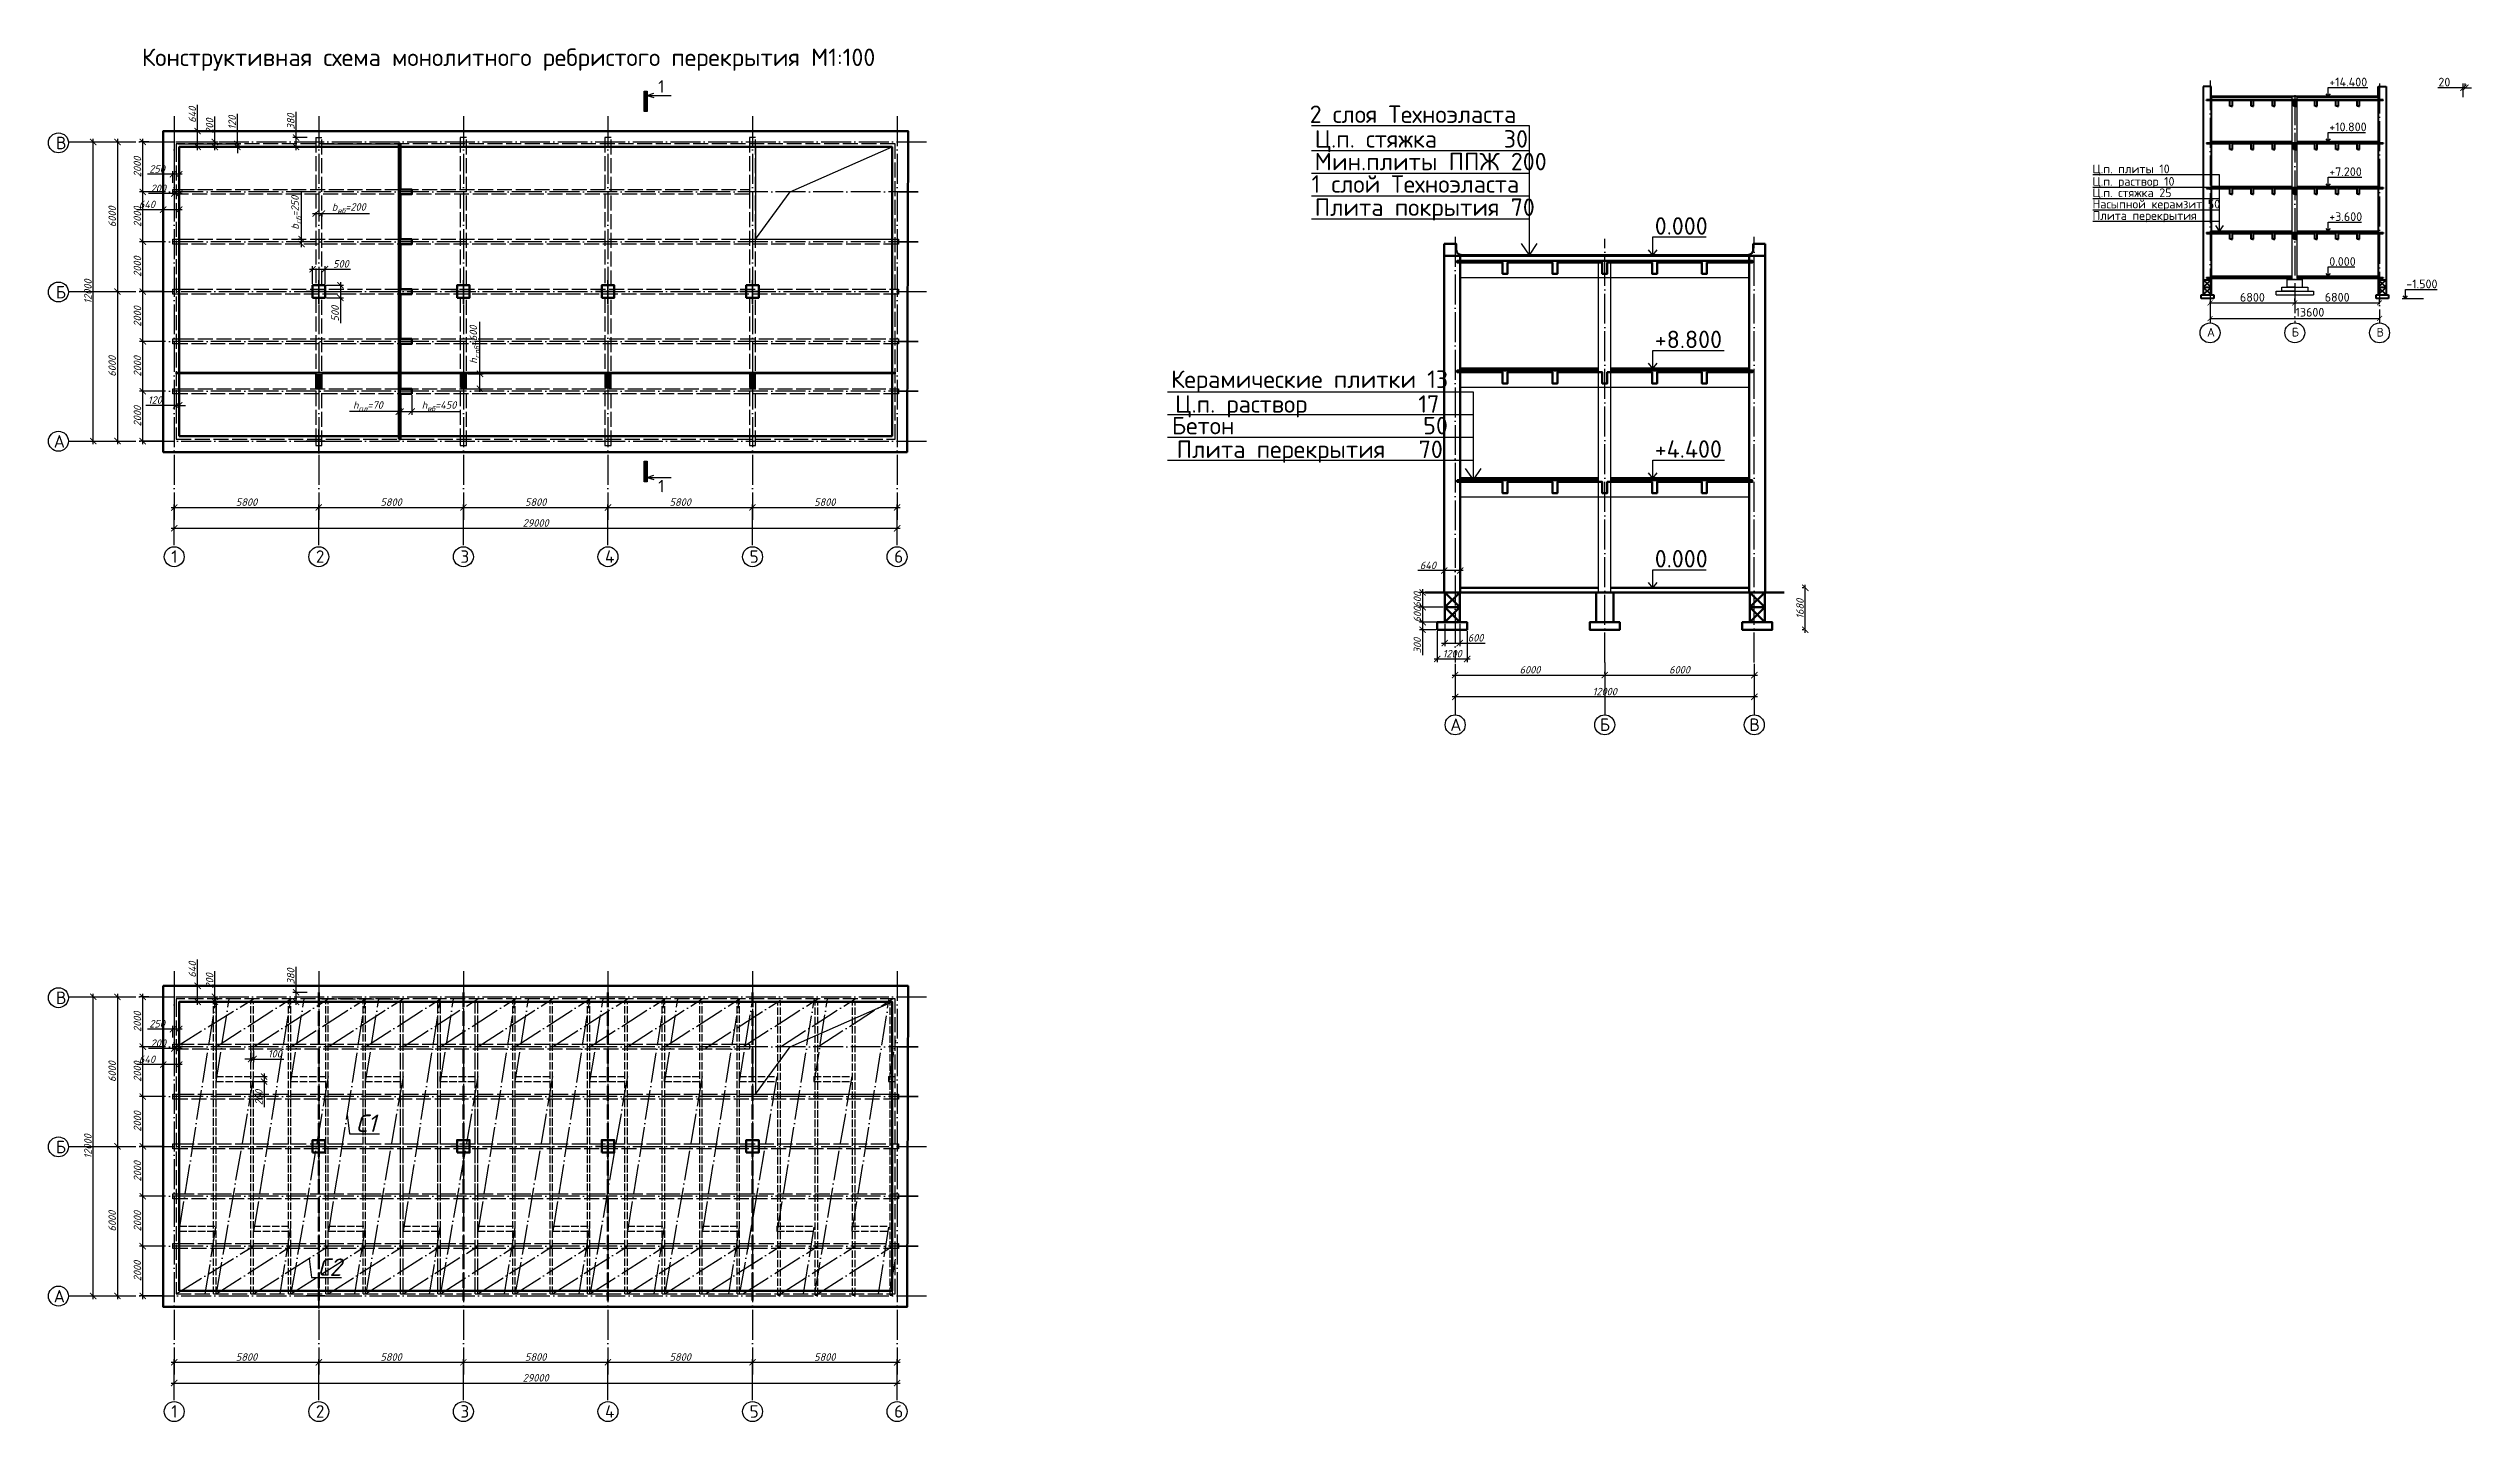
# Model space of a CAD drawing. Header units: millimetres. Extents: x -258556 to -95372, y 16759 to 83244.
# Drawn here: x -129344 to -128372, y 40887 to 41437 of the extents above; entities that cross this region are included whole.
import ezdxf

# ---------------------------------------------------------------- set-up
doc = ezdxf.new("R2010")
doc.units = ezdxf.units.MM
doc.header["$LTSCALE"] = 0.5
doc.linetypes.add('ACAD_ISO02W100', pattern=[15, 12, -3])
doc.linetypes.add('ACAD_ISO04W100', pattern=[30, 24, -3, 0, -3])
for name, color, linetype in [('оси', 7, 'ACAD_ISO04W100'), ('размеры', 7, 'Continuous'), ('тонкие', 7, 'Continuous'), ('Тонкий', 7, 'Continuous'), ('Штриховка', 7, 'ACAD_ISO02W100')]:
    doc.layers.add(name, color=color, linetype=linetype)
for name, color, linetype, lineweight in [('ТОЛСТЫЕ', 1, 'Continuous', 50), ('Толстый', 7, 'Continuous', 40), ('ТОНКИЕе', 7, 'Continuous', 25)]:
    doc.layers.add(name, color=color, linetype=linetype, lineweight=lineweight)
doc.styles.add('3.5', font='isocpeur.ttf', dxfattribs={"height": 3.5})
doc.styles.add('5', font='isocpeur.ttf', dxfattribs={"height": 5})
doc.styles.add('Наклонный', font='isocpeur.ttf', dxfattribs={"oblique": 15, "height": 3})
doc.styles.add('Наклонный 5', font='isocpeur.ttf', dxfattribs={"oblique": 15, "height": 7})
doc.dimstyles.new('Строит200 3.5', dxfattribs={"dimtxt": 3.5, "dimasz": 2, "dimexe": 1.75, "dimexo": 0.7, "dimgap": 0.5, "dimtad": 1, "dimlfac": 200, "dimtxsty": '3.5', "dimblk": 'ARCHTICK', "dimcen": 0, "dimadec": 0, "dimazin": 0, "dimtfac": 1, "dimtmove": 0, "dimatfit": 3, "dimfxl": 1, "dimarcsym": 0})
doc.dimstyles.new('Строит25 3.5', dxfattribs={"dimtxt": 3.5, "dimasz": 2.5, "dimexe": 1.75, "dimexo": 0.7, "dimgap": 0.5, "dimtad": 1, "dimlfac": 25, "dimtxsty": '3.5', "dimblk": 'ARCHTICK', "dimcen": 0, "dimadec": 0, "dimazin": 0, "dimtfac": 1, "dimtmove": 0, "dimatfit": 3, "dimfxl": 1, "dimarcsym": 0})
doc.dimstyles.new('СТРОИТЕЛЬНЫЙ', dxfattribs={"dimtxt": 3.5, "dimasz": 2.5, "dimexe": 1.25, "dimexo": 0.625, "dimtad": 1, "dimdec": 0, "dimlfac": 100, "dimdsep": 46, "dimtxsty": 'Наклонный', "dimblk1": 'ARCHTICK', "dimblk2": 'ARCHTICK', "dimsah": 1, "dimcen": 0, "dimdle": 1.25, "dimadec": 0, "dimazin": 0, "dimtfac": 0.75, "dimtdec": 0, "dimtmove": 0, "dimatfit": 3, "dimldrblk": 'ARCHTICK', "dimfxl": 1, "dimtolj": 1, "dimtzin": 0, "dimarcsym": 0})

msp = doc.modelspace()

# ---------------------------------------------------------------- texts
at = {"layer": 'оси', "color": 0, "char_height": 7, "attachment_point": 1, "style": 'Наклонный 5'}
for s, insert in [('С1', (-129221.069286, 41009.751272)), ('С2', (-129236.325314, 40952.031883))]:
    msp.add_mtext_dynamic_manual_height_columns(s, width=3.91624315, gutter_width=35, heights=[0], dxfattribs=dict(at, insert=insert))
at = {"layer": 'ТОНКИЕе', "color": 0, "insert": (-129306.92395, 41437.379801), "char_height": 7, "width": 336.47362019, "attachment_point": 1, "style": '3.5'}
msp.add_mtext('Конструктивная схема монолитного ребристого перекрытия М1:100', dxfattribs=at)
at = {"layer": 'ТОНКИЕе', "color": 0, "char_height": 5, "attachment_point": 1, "style": 'Наклонный 5'}
for s, insert in [('{\\Q0;В}', (-129341.398491, 41402.013938)), ('{\\Q0;Б}', (-129341.471806, 41342.170727)), ('{\\Q0;А}', (-129342.286251, 41282.309398)), ('{\\Q0;1}', (-129295.118743, 41236.081527)), ('{\\Q0;2}', (-129237.118743, 41236.081527)), ('{\\Q0;3}', (-129179.118743, 41236.081527)), ('{\\Q0;4}', (-129121.118743, 41236.081527)), ('{\\Q0;5}', (-129063.118743, 41236.081527)), ('{\\Q0;6}', (-129005.118743, 41236.081527)), ('{\\Q0;А}', (-128782.047926, 41168.647343)), ('{\\Q0;Б}', (-128722.047926, 41168.647343)), ('{\\Q0;В}', (-128662.047926, 41168.647343)), ('{\\Q0;В}', (-129341.398491, 41059.076978)), ('{\\Q0;Б}', (-129341.471806, 40999.233767)), ('{\\Q0;А}', (-129342.286251, 40939.372438)), ('{\\Q0;1}', (-129295.118743, 40893.144566)), ('{\\Q0;2}', (-129237.118743, 40893.144566)), ('{\\Q0;3}', (-129179.118743, 40893.144566)), ('{\\Q0;4}', (-129121.118743, 40893.144566)), ('{\\Q0;5}', (-129063.118743, 40893.144566)), ('{\\Q0;6}', (-129005.118743, 40893.144566))]:
    msp.add_mtext_dynamic_manual_height_columns(s, width=2.08625442, gutter_width=35, heights=[0], dxfattribs=dict(at, insert=insert))
at = {"layer": 'Тонкий', "color": 18, "true_color": 0x000000, "style": '5'}
for p in [(-129099.778884, 41419.710438), (-129099.778884, 41259.386961)]:
    msp.add_text('1', height=5, dxfattribs=at).set_placement(p)
at = {"layer": 'Тонкий', "style": '3.5'}
for s, height, p in [('+14.400', 3.5, (-128429.426848, 41422.206503)), ('2 слоя Техноэласта', 7, (-128838.427318, 41407.549664)), ('Ц.п. стяжка      30', 7, (-128836.431218, 41397.646064)), ('+10.800', 3.5, (-128429.426848, 41404.206503)), ('Мин.плиты ППЖ 200', 7, (-128836.431218, 41388.555552)), ('Ц.п. плиты 10', 3.5, (-128524.403748, 41387.354917)), ('1 слой Техноэласта', 7, (-128837.700624, 41379.558375)), ('Ц.п. раствор 10', 3.5, (-128524.403748, 41382.335724)), ('Ц.п. стяжка 25', 3.5, (-128524.403748, 41377.790468)), ('+7.200', 3.5, (-128429.426848, 41386.206503)), ('Плита покрытия 70', 7, (-128836.431218, 41370.248145)), ('Насыпной керамзит 50', 3.5, (-128524.403748, 41373.245212)), ('Плита перекрытия', 3.5, (-128524.403748, 41368.636764)), ('+3.600', 3.5, (-128429.426848, 41368.206503)), ('0.000', 7, (-128700.009255, 41362.722798)), ('0.000', 3.5, (-128429.426848, 41350.206503)), ('-1.500', 3.5, (-128398.518799, 41341.206504)), ('+8.800', 7, (-128700.009255, 41317.222798)), ('А', 3.5, (-128478.444261, 41321.835556)), ('Б', 3.5, (-128444.444261, 41321.869176)), ('В', 3.5, (-128410.444261, 41321.835556)), ('Керамические плитки 13', 7, (-128894.045068, 41301.235925)), ('Ц.п. раствор          17', 7, (-128892.437831, 41291.300344)), ('Бетон                 50', 7, (-128893.730154, 41282.630317)), ('Плита перекрытия   70', 7, (-128891.8213, 41273.131322)), ('+4.400', 7, (-128700.009255, 41273.222798)), ('0.000', 7, (-128700.009255, 41229.222798))]:
    msp.add_text(s, height=height, dxfattribs=at).set_placement(p)

# ---------------------------------------------------------------- blocks, each defined once
blk = doc.blocks.new('_ArchTick')
at = {"color": 0, "linetype": 'ByBlock', "const_width": 0.15}
blk.add_lwpolyline([(-0.5, -0.5), (0.5, 0.5)], dxfattribs=at)
blk = doc.blocks.new('*D610')
at = {"layer": 'Defpoints', "color": 0, "transparency": 16777216}
for p in [(-129245.06, 41401.71), (-129239.95, 41401.71), (-129239.95, 41397.91)]:
    blk.add_point(p, dxfattribs=at)
at = {"layer": 'размеры', "color": 0, "lineweight": -2, "transparency": 16777216}
for p, q in [((-129245.06, 41401.71), (-129245.06, 41411.96)), ((-129240.58, 41401.71), (-129246.31, 41401.71)), ((-129245.06, 41396.66), (-129245.06, 41401.71)), ((-129240.58, 41397.91), (-129246.31, 41397.91))]:
    blk.add_line(p, q, dxfattribs=at)
at = {"layer": 'размеры', "color": 0, "lineweight": -2, "transparency": 16777216, "xscale": 2.5, "yscale": 2.5, "zscale": 2.5}
for p, rotation in [((-129245.06, 41401.71), 90), ((-129245.06, 41397.91), 270)]:
    blk.add_blockref('_ArchTick', p, dxfattribs=dict(at, rotation=rotation))
at = {"layer": 'размеры', "color": 0, "transparency": 16777216, "insert": (-129247.18, 41408.09), "char_height": 3, "attachment_point": 5, "rotation": 90, "style": 'Наклонный'}
blk.add_mtext('\\A1;380', dxfattribs=at)
blk = doc.blocks.new('*D611')
at = {"layer": 'Defpoints', "color": 0, "transparency": 16777216}
for p in [(-129298.35, 41404.31), (-129284.55, 41404.31), (-129291.95, 41397.91)]:
    blk.add_point(p, dxfattribs=at)
at = {"layer": 'размеры', "color": 0, "lineweight": -2, "transparency": 16777216}
for p, q in [((-129284.55, 41404.31), (-129284.55, 41414.86)), ((-129297.73, 41404.31), (-129283.3, 41404.31)), ((-129284.55, 41396.66), (-129284.55, 41404.31)), ((-129291.33, 41397.91), (-129283.3, 41397.91))]:
    blk.add_line(p, q, dxfattribs=at)
at = {"layer": 'размеры', "color": 0, "lineweight": -2, "transparency": 16777216, "xscale": 2.5, "yscale": 2.5, "zscale": 2.5}
for p, rotation in [((-129284.55, 41404.31), 90), ((-129284.55, 41397.91), 270)]:
    blk.add_blockref('_ArchTick', p, dxfattribs=dict(at, rotation=rotation))
at = {"layer": 'размеры', "color": 0, "transparency": 16777216, "insert": (-129286.67, 41410.84), "char_height": 3, "attachment_point": 5, "rotation": 90, "style": 'Наклонный'}
blk.add_mtext('\\A1;640', dxfattribs=at)
blk = doc.blocks.new('*D612')
at = {"layer": 'Defpoints', "color": 0, "transparency": 16777216}
for p in [(-129293.95, 41399.91), (-129277.65, 41399.91), (-129291.33, 41397.91)]:
    blk.add_point(p, dxfattribs=at)
at = {"layer": 'размеры', "color": 0, "lineweight": -2, "transparency": 16777216}
for p, q in [((-129277.65, 41399.91), (-129277.65, 41410.16)), ((-129293.33, 41399.91), (-129276.4, 41399.91)), ((-129277.65, 41396.66), (-129277.65, 41399.91)), ((-129290.7, 41397.91), (-129276.4, 41397.91))]:
    blk.add_line(p, q, dxfattribs=at)
at = {"layer": 'размеры', "color": 0, "lineweight": -2, "transparency": 16777216, "xscale": 2.5, "yscale": 2.5, "zscale": 2.5}
for p, rotation in [((-129277.65, 41399.91), 90), ((-129277.65, 41397.91), 270)]:
    blk.add_blockref('_ArchTick', p, dxfattribs=dict(at, rotation=rotation))
at = {"layer": 'размеры', "color": 0, "transparency": 16777216, "insert": (-129279.77, 41406.29), "char_height": 3, "attachment_point": 5, "rotation": 90, "style": 'Наклонный'}
blk.add_mtext('\\A1;200', dxfattribs=at)
blk = doc.blocks.new('*D613')
at = {"layer": 'Defpoints', "color": 0, "transparency": 16777216}
for p in [(-129294.45, 41386.97), (-129294.45, 41382.91), (-129291.95, 41382.91)]:
    blk.add_point(p, dxfattribs=at)
at = {"layer": 'размеры', "color": 0, "lineweight": -2, "transparency": 16777216}
for p, q in [((-129294.45, 41386.97), (-129304.71, 41386.97)), ((-129294.45, 41383.54), (-129294.45, 41388.22)), ((-129290.7, 41386.97), (-129294.45, 41386.97)), ((-129291.95, 41383.54), (-129291.95, 41388.22))]:
    blk.add_line(p, q, dxfattribs=at)
at = {"layer": 'размеры', "color": 0, "lineweight": -2, "transparency": 16777216, "xscale": 2.5, "yscale": 2.5, "zscale": 2.5, "rotation": 180}
blk.add_blockref('_ArchTick', (-129294.45, 41386.97), dxfattribs=at)
at = {"layer": 'размеры', "color": 0, "lineweight": -2, "transparency": 16777216, "xscale": 2.5, "yscale": 2.5, "zscale": 2.5}
blk.add_blockref('_ArchTick', (-129291.95, 41386.97), dxfattribs=at)
at = {"layer": 'размеры', "color": 0, "transparency": 16777216, "insert": (-129300.83, 41389.1), "char_height": 3, "attachment_point": 5, "style": 'Наклонный'}
blk.add_mtext('\\A1;250', dxfattribs=at)
blk = doc.blocks.new('*D614')
at = {"layer": 'Defpoints', "color": 0, "transparency": 16777216}
for p in [(-129293.95, 41399.91), (-129291.95, 41397.91), (-129293.95, 41379.19)]:
    blk.add_point(p, dxfattribs=at)
at = {"layer": 'размеры', "color": 0, "lineweight": -2, "transparency": 16777216}
for p, q in [((-129293.95, 41399.29), (-129293.95, 41377.94)), ((-129291.95, 41397.29), (-129291.95, 41377.94)), ((-129293.95, 41379.19), (-129304.21, 41379.19)), ((-129290.7, 41379.19), (-129293.95, 41379.19))]:
    blk.add_line(p, q, dxfattribs=at)
at = {"layer": 'размеры', "color": 0, "lineweight": -2, "transparency": 16777216, "xscale": 2.5, "yscale": 2.5, "zscale": 2.5, "rotation": 180}
blk.add_blockref('_ArchTick', (-129293.95, 41379.19), dxfattribs=at)
at = {"layer": 'размеры', "color": 0, "lineweight": -2, "transparency": 16777216, "xscale": 2.5, "yscale": 2.5, "zscale": 2.5}
blk.add_blockref('_ArchTick', (-129291.95, 41379.19), dxfattribs=at)
at = {"layer": 'размеры', "color": 0, "transparency": 16777216, "insert": (-129300.33, 41381.31), "char_height": 3, "attachment_point": 5, "style": 'Наклонный'}
blk.add_mtext('\\A1;200', dxfattribs=at)
blk = doc.blocks.new('*D615')
at = {"layer": 'Defpoints', "color": 0, "transparency": 16777216}
for p in [(-129298.35, 41399.91), (-129291.95, 41397.91), (-129298.35, 41372.73)]:
    blk.add_point(p, dxfattribs=at)
at = {"layer": 'размеры', "color": 0, "lineweight": -2, "transparency": 16777216}
for p, q in [((-129298.35, 41399.29), (-129298.35, 41371.48)), ((-129291.95, 41397.29), (-129291.95, 41371.48)), ((-129298.35, 41372.73), (-129308.91, 41372.73)), ((-129290.7, 41372.73), (-129298.35, 41372.73))]:
    blk.add_line(p, q, dxfattribs=at)
at = {"layer": 'размеры', "color": 0, "lineweight": -2, "transparency": 16777216, "xscale": 2.5, "yscale": 2.5, "zscale": 2.5, "rotation": 180}
blk.add_blockref('_ArchTick', (-129298.35, 41372.73), dxfattribs=at)
at = {"layer": 'размеры', "color": 0, "lineweight": -2, "transparency": 16777216, "xscale": 2.5, "yscale": 2.5, "zscale": 2.5}
blk.add_blockref('_ArchTick', (-129291.95, 41372.73), dxfattribs=at)
at = {"layer": 'размеры', "color": 0, "transparency": 16777216, "insert": (-129304.88, 41374.86), "char_height": 3, "attachment_point": 5, "style": 'Наклонный'}
blk.add_mtext('\\A1;640', dxfattribs=at)
blk = doc.blocks.new('*D616')
at = {"layer": 'Defpoints', "color": 0, "transparency": 16777216}
for p in [(-129238.45, 41342.41), (-129233.45, 41348.89), (-129233.45, 41342.41)]:
    blk.add_point(p, dxfattribs=at)
at = {"layer": 'размеры', "color": 0, "lineweight": -2, "transparency": 16777216}
for p, q in [((-129239.7, 41348.89), (-129233.45, 41348.89)), ((-129238.45, 41343.04), (-129238.45, 41350.14)), ((-129233.45, 41343.04), (-129233.45, 41350.14)), ((-129233.45, 41348.89), (-129223.2, 41348.89))]:
    blk.add_line(p, q, dxfattribs=at)
at = {"layer": 'размеры', "color": 0, "lineweight": -2, "transparency": 16777216, "xscale": 2.5, "yscale": 2.5, "zscale": 2.5, "rotation": 180}
blk.add_blockref('_ArchTick', (-129238.45, 41348.89), dxfattribs=at)
at = {"layer": 'размеры', "color": 0, "lineweight": -2, "transparency": 16777216, "xscale": 2.5, "yscale": 2.5, "zscale": 2.5}
blk.add_blockref('_ArchTick', (-129233.45, 41348.89), dxfattribs=at)
at = {"layer": 'размеры', "color": 0, "transparency": 16777216, "insert": (-129227.08, 41351.01), "char_height": 3, "attachment_point": 5, "style": 'Наклонный'}
blk.add_mtext('\\A1;500', dxfattribs=at)
blk = doc.blocks.new('*D617')
at = {"layer": 'Defpoints', "color": 0, "transparency": 16777216}
for p in [(-129233.45, 41342.41), (-129233.45, 41337.41), (-129227.28, 41337.41)]:
    blk.add_point(p, dxfattribs=at)
at = {"layer": 'размеры', "color": 0, "lineweight": -2, "transparency": 16777216}
for p, q in [((-129232.83, 41342.41), (-129226.03, 41342.41)), ((-129227.28, 41343.66), (-129227.28, 41337.41)), ((-129232.83, 41337.41), (-129226.03, 41337.41)), ((-129227.28, 41337.41), (-129227.28, 41327.16))]:
    blk.add_line(p, q, dxfattribs=at)
at = {"layer": 'размеры', "color": 0, "lineweight": -2, "transparency": 16777216, "xscale": 2.5, "yscale": 2.5, "zscale": 2.5}
for p, rotation in [((-129227.28, 41342.41), 90), ((-129227.28, 41337.41), 270)]:
    blk.add_blockref('_ArchTick', p, dxfattribs=dict(at, rotation=rotation))
at = {"layer": 'размеры', "color": 0, "transparency": 16777216, "insert": (-129229.4, 41331.03), "char_height": 3, "attachment_point": 5, "rotation": 90, "style": 'Наклонный'}
blk.add_mtext('\\A1;500', dxfattribs=at)
blk = doc.blocks.new('*D620')
at = {"layer": 'Defpoints', "color": 0, "transparency": 16777216}
for p in [(-129235.95, 41253.29), (-129293.95, 41237.53), (-129235.95, 41237.53)]:
    blk.add_point(p, dxfattribs=at)
at = {"layer": 'размеры', "color": 0, "lineweight": -2, "transparency": 16777216}
for p, q in [((-129293.95, 41238.15), (-129293.95, 41254.54)), ((-129235.95, 41238.15), (-129235.95, 41254.54)), ((-129295.2, 41253.29), (-129234.7, 41253.29))]:
    blk.add_line(p, q, dxfattribs=at)
at = {"layer": 'размеры', "color": 0, "lineweight": -2, "transparency": 16777216, "xscale": 2.5, "yscale": 2.5, "zscale": 2.5, "rotation": 180}
blk.add_blockref('_ArchTick', (-129293.95, 41253.29), dxfattribs=at)
at = {"layer": 'размеры', "color": 0, "lineweight": -2, "transparency": 16777216, "xscale": 2.5, "yscale": 2.5, "zscale": 2.5}
blk.add_blockref('_ArchTick', (-129235.95, 41253.29), dxfattribs=at)
at = {"layer": 'размеры', "color": 0, "transparency": 16777216, "insert": (-129264.95, 41255.42), "char_height": 3, "attachment_point": 5, "style": 'Наклонный'}
blk.add_mtext('\\A1;5800', dxfattribs=at)
blk = doc.blocks.new('*D621')
at = {"layer": 'Defpoints', "color": 0, "transparency": 16777216}
for p in [(-129235.95, 41253.29), (-129177.95, 41253.29), (-129177.95, 41237.53)]:
    blk.add_point(p, dxfattribs=at)
at = {"layer": 'размеры', "color": 0, "lineweight": -2, "transparency": 16777216}
for p, q in [((-129235.95, 41253.92), (-129235.95, 41254.54)), ((-129177.95, 41238.15), (-129177.95, 41254.54)), ((-129237.2, 41253.29), (-129176.7, 41253.29))]:
    blk.add_line(p, q, dxfattribs=at)
at = {"layer": 'размеры', "color": 0, "lineweight": -2, "transparency": 16777216, "xscale": 2.5, "yscale": 2.5, "zscale": 2.5, "rotation": 180}
blk.add_blockref('_ArchTick', (-129235.95, 41253.29), dxfattribs=at)
at = {"layer": 'размеры', "color": 0, "lineweight": -2, "transparency": 16777216, "xscale": 2.5, "yscale": 2.5, "zscale": 2.5}
blk.add_blockref('_ArchTick', (-129177.95, 41253.29), dxfattribs=at)
at = {"layer": 'размеры', "color": 0, "transparency": 16777216, "insert": (-129206.95, 41255.42), "char_height": 3, "attachment_point": 5, "style": 'Наклонный'}
blk.add_mtext('\\A1;5800', dxfattribs=at)
blk = doc.blocks.new('*D622')
at = {"layer": 'Defpoints', "color": 0, "transparency": 16777216}
for p in [(-129119.95, 41253.29), (-129177.95, 41243.51), (-129119.95, 41237.53)]:
    blk.add_point(p, dxfattribs=at)
at = {"layer": 'размеры', "color": 0, "lineweight": -2, "transparency": 16777216}
for p, q in [((-129177.95, 41244.13), (-129177.95, 41254.54)), ((-129119.95, 41238.15), (-129119.95, 41254.54)), ((-129179.2, 41253.29), (-129118.7, 41253.29))]:
    blk.add_line(p, q, dxfattribs=at)
at = {"layer": 'размеры', "color": 0, "lineweight": -2, "transparency": 16777216, "xscale": 2.5, "yscale": 2.5, "zscale": 2.5, "rotation": 180}
blk.add_blockref('_ArchTick', (-129177.95, 41253.29), dxfattribs=at)
at = {"layer": 'размеры', "color": 0, "lineweight": -2, "transparency": 16777216, "xscale": 2.5, "yscale": 2.5, "zscale": 2.5}
blk.add_blockref('_ArchTick', (-129119.95, 41253.29), dxfattribs=at)
at = {"layer": 'размеры', "color": 0, "transparency": 16777216, "insert": (-129148.95, 41255.42), "char_height": 3, "attachment_point": 5, "style": 'Наклонный'}
blk.add_mtext('\\A1;5800', dxfattribs=at)
blk = doc.blocks.new('*D623')
at = {"layer": 'Defpoints', "color": 0, "transparency": 16777216}
for p in [(-129061.95, 41253.29), (-129119.95, 41243.51), (-129061.95, 41237.53)]:
    blk.add_point(p, dxfattribs=at)
at = {"layer": 'размеры', "color": 0, "lineweight": -2, "transparency": 16777216}
for p, q in [((-129119.95, 41244.13), (-129119.95, 41254.54)), ((-129061.95, 41238.15), (-129061.95, 41254.54)), ((-129121.2, 41253.29), (-129060.7, 41253.29))]:
    blk.add_line(p, q, dxfattribs=at)
at = {"layer": 'размеры', "color": 0, "lineweight": -2, "transparency": 16777216, "xscale": 2.5, "yscale": 2.5, "zscale": 2.5, "rotation": 180}
blk.add_blockref('_ArchTick', (-129119.95, 41253.29), dxfattribs=at)
at = {"layer": 'размеры', "color": 0, "lineweight": -2, "transparency": 16777216, "xscale": 2.5, "yscale": 2.5, "zscale": 2.5}
blk.add_blockref('_ArchTick', (-129061.95, 41253.29), dxfattribs=at)
at = {"layer": 'размеры', "color": 0, "transparency": 16777216, "insert": (-129090.95, 41255.42), "char_height": 3, "attachment_point": 5, "style": 'Наклонный'}
blk.add_mtext('\\A1;5800', dxfattribs=at)
blk = doc.blocks.new('*D624')
at = {"layer": 'Defpoints', "color": 0, "transparency": 16777216}
for p in [(-129003.95, 41253.29), (-129061.95, 41243.51), (-129003.95, 41237.53)]:
    blk.add_point(p, dxfattribs=at)
at = {"layer": 'размеры', "color": 0, "lineweight": -2, "transparency": 16777216}
for p, q in [((-129061.95, 41244.13), (-129061.95, 41254.54)), ((-129003.95, 41238.15), (-129003.95, 41254.54)), ((-129063.2, 41253.29), (-129002.7, 41253.29))]:
    blk.add_line(p, q, dxfattribs=at)
at = {"layer": 'размеры', "color": 0, "lineweight": -2, "transparency": 16777216, "xscale": 2.5, "yscale": 2.5, "zscale": 2.5, "rotation": 180}
blk.add_blockref('_ArchTick', (-129061.95, 41253.29), dxfattribs=at)
at = {"layer": 'размеры', "color": 0, "lineweight": -2, "transparency": 16777216, "xscale": 2.5, "yscale": 2.5, "zscale": 2.5}
blk.add_blockref('_ArchTick', (-129003.95, 41253.29), dxfattribs=at)
at = {"layer": 'размеры', "color": 0, "transparency": 16777216, "insert": (-129032.95, 41255.42), "char_height": 3, "attachment_point": 5, "style": 'Наклонный'}
blk.add_mtext('\\A1;5800', dxfattribs=at)
blk = doc.blocks.new('*D625')
at = {"layer": 'Defpoints', "color": 0, "transparency": 16777216}
for p in [(-129336.41, 41399.91), (-129336.4, 41339.91), (-129316.72, 41339.91)]:
    blk.add_point(p, dxfattribs=at)
at = {"layer": 'размеры', "color": 0, "lineweight": -2, "transparency": 16777216}
for p, q in [((-129335.79, 41399.91), (-129315.47, 41399.91)), ((-129316.72, 41401.16), (-129316.72, 41338.66)), ((-129335.78, 41339.91), (-129315.47, 41339.91))]:
    blk.add_line(p, q, dxfattribs=at)
at = {"layer": 'размеры', "color": 0, "lineweight": -2, "transparency": 16777216, "xscale": 2.5, "yscale": 2.5, "zscale": 2.5}
for p, rotation in [((-129316.72, 41399.91), 90), ((-129316.72, 41339.91), 270)]:
    blk.add_blockref('_ArchTick', p, dxfattribs=dict(at, rotation=rotation))
at = {"layer": 'размеры', "color": 0, "transparency": 16777216, "insert": (-129318.84, 41369.91), "char_height": 3, "attachment_point": 5, "rotation": 90, "style": 'Наклонный'}
blk.add_mtext('\\A1;6000', dxfattribs=at)
blk = doc.blocks.new('*D626')
at = {"layer": 'Defpoints', "color": 0, "transparency": 16777216}
for p in [(-129336.4, 41339.91), (-129336.4, 41279.91), (-129316.72, 41279.91)]:
    blk.add_point(p, dxfattribs=at)
at = {"layer": 'размеры', "color": 0, "lineweight": -2, "transparency": 16777216}
for p, q in [((-129335.78, 41339.91), (-129315.47, 41339.91)), ((-129316.72, 41341.16), (-129316.72, 41278.66)), ((-129335.77, 41279.91), (-129315.47, 41279.91))]:
    blk.add_line(p, q, dxfattribs=at)
at = {"layer": 'размеры', "color": 0, "lineweight": -2, "transparency": 16777216, "xscale": 2.5, "yscale": 2.5, "zscale": 2.5}
for p, rotation in [((-129316.72, 41339.91), 90), ((-129316.72, 41279.91), 270)]:
    blk.add_blockref('_ArchTick', p, dxfattribs=dict(at, rotation=rotation))
at = {"layer": 'размеры', "color": 0, "transparency": 16777216, "insert": (-129318.84, 41309.91), "char_height": 3, "attachment_point": 5, "rotation": 90, "style": 'Наклонный'}
blk.add_mtext('\\A1;6000', dxfattribs=at)
blk = doc.blocks.new('*D627')
at = {"layer": 'Defpoints', "color": 0, "transparency": 16777216}
for p in [(-129003.95, 41244.95), (-129293.95, 41237.53), (-129003.95, 41237.53)]:
    blk.add_point(p, dxfattribs=at)
at = {"layer": 'размеры', "color": 0, "lineweight": -2, "transparency": 16777216}
for p, q in [((-129295.2, 41244.95), (-129002.7, 41244.95)), ((-129293.95, 41238.15), (-129293.95, 41246.2)), ((-129003.95, 41238.15), (-129003.95, 41246.2))]:
    blk.add_line(p, q, dxfattribs=at)
at = {"layer": 'размеры', "color": 0, "lineweight": -2, "transparency": 16777216, "xscale": 2.5, "yscale": 2.5, "zscale": 2.5, "rotation": 180}
blk.add_blockref('_ArchTick', (-129293.95, 41244.95), dxfattribs=at)
at = {"layer": 'размеры', "color": 0, "lineweight": -2, "transparency": 16777216, "xscale": 2.5, "yscale": 2.5, "zscale": 2.5}
blk.add_blockref('_ArchTick', (-129003.95, 41244.95), dxfattribs=at)
at = {"layer": 'размеры', "color": 0, "transparency": 16777216, "insert": (-129148.95, 41247.07), "char_height": 3, "attachment_point": 5, "style": 'Наклонный'}
blk.add_mtext('\\A1;29000', dxfattribs=at)
blk = doc.blocks.new('*D628')
at = {"layer": 'Defpoints', "color": 0, "transparency": 16777216}
for p in [(-129336.41, 41399.91), (-129326.46, 41399.91), (-129336.4, 41279.91)]:
    blk.add_point(p, dxfattribs=at)
at = {"layer": 'размеры', "color": 0, "lineweight": -2, "transparency": 16777216}
for p, q in [((-129335.79, 41399.91), (-129325.21, 41399.91)), ((-129326.46, 41278.66), (-129326.46, 41401.16)), ((-129335.77, 41279.91), (-129325.21, 41279.91))]:
    blk.add_line(p, q, dxfattribs=at)
at = {"layer": 'размеры', "color": 0, "lineweight": -2, "transparency": 16777216, "xscale": 2.5, "yscale": 2.5, "zscale": 2.5}
for p, rotation in [((-129326.46, 41399.91), 90), ((-129326.46, 41279.91), 270)]:
    blk.add_blockref('_ArchTick', p, dxfattribs=dict(at, rotation=rotation))
at = {"layer": 'размеры', "color": 0, "transparency": 16777216, "insert": (-129328.58, 41339.91), "char_height": 3, "attachment_point": 5, "rotation": 90, "style": 'Наклонный'}
blk.add_mtext('\\A1;12000', dxfattribs=at)
blk = doc.blocks.new('*D630')
at = {"layer": 'Defpoints', "color": 0, "transparency": 16777216}
for p in [(-129237.2, 41372.06), (-129234.7, 41372.06), (-129234.7, 41371.22)]:
    blk.add_point(p, dxfattribs=at)
at = {"layer": 'размеры', "color": 0, "lineweight": -2, "transparency": 16777216}
for p, q in [((-129238.45, 41371.22), (-129234.7, 41371.22)), ((-129237.2, 41371.44), (-129237.2, 41369.97)), ((-129234.7, 41371.44), (-129234.7, 41369.97)), ((-129234.7, 41371.22), (-129215.62, 41371.22))]:
    blk.add_line(p, q, dxfattribs=at)
at = {"layer": 'размеры', "color": 0, "lineweight": -2, "transparency": 16777216, "xscale": 2.5, "yscale": 2.5, "zscale": 2.5, "rotation": 180}
blk.add_blockref('_ArchTick', (-129237.2, 41371.22), dxfattribs=at)
at = {"layer": 'размеры', "color": 0, "lineweight": -2, "transparency": 16777216, "xscale": 2.5, "yscale": 2.5, "zscale": 2.5}
blk.add_blockref('_ArchTick', (-129234.7, 41371.22), dxfattribs=at)
at = {"layer": 'размеры', "color": 0, "transparency": 16777216, "insert": (-129223.91, 41373.34), "char_height": 3, "attachment_point": 5, "style": 'Наклонный'}
blk.add_mtext('\\A1;b{\\H0.7x;\\S^ вб;}=200', dxfattribs=at)
blk = doc.blocks.new('*D631')
at = {"layer": 'Defpoints', "color": 0, "transparency": 16777216}
for p in [(-129242.87, 41360.91), (-129242.87, 41360.91), (-129242.87, 41358.91)]:
    blk.add_point(p, dxfattribs=at)
at = {"layer": 'размеры', "color": 0, "lineweight": -2, "transparency": 16777216}
for p, q in [((-129242.87, 41360.91), (-129242.87, 41379.64)), ((-129243.5, 41360.91), (-129244.12, 41360.91)), ((-129243.5, 41358.91), (-129244.12, 41358.91)), ((-129242.87, 41357.66), (-129242.87, 41360.91))]:
    blk.add_line(p, q, dxfattribs=at)
at = {"layer": 'размеры', "color": 0, "lineweight": -2, "transparency": 16777216, "xscale": 2.5, "yscale": 2.5, "zscale": 2.5}
for p, rotation in [((-129242.87, 41360.91), 90), ((-129242.87, 41358.91), 270)]:
    blk.add_blockref('_ArchTick', p, dxfattribs=dict(at, rotation=rotation))
at = {"layer": 'размеры', "color": 0, "transparency": 16777216, "insert": (-129245, 41371.53), "char_height": 3, "attachment_point": 5, "rotation": 90, "style": 'Наклонный'}
blk.add_mtext('\\A1;b{\\H0.7x;\\S^ гб;}=250', dxfattribs=at)
blk = doc.blocks.new('*D632')
at = {"layer": 'Defpoints', "color": 0, "transparency": 16777216}
for p in [(-129203.17, 41298.91), (-129198.67, 41298.91), (-129198.67, 41291.75)]:
    blk.add_point(p, dxfattribs=at)
at = {"layer": 'размеры', "color": 0, "lineweight": -2, "transparency": 16777216}
for p, q in [((-129203.17, 41298.29), (-129203.17, 41290.5)), ((-129198.67, 41298.29), (-129198.67, 41290.5)), ((-129204.42, 41291.75), (-129198.67, 41291.75)), ((-129198.67, 41291.75), (-129179.29, 41291.75))]:
    blk.add_line(p, q, dxfattribs=at)
at = {"layer": 'размеры', "color": 0, "lineweight": -2, "transparency": 16777216, "xscale": 2.5, "yscale": 2.5, "zscale": 2.5, "rotation": 180}
blk.add_blockref('_ArchTick', (-129203.17, 41291.75), dxfattribs=at)
at = {"layer": 'размеры', "color": 0, "lineweight": -2, "transparency": 16777216, "xscale": 2.5, "yscale": 2.5, "zscale": 2.5}
blk.add_blockref('_ArchTick', (-129198.67, 41291.75), dxfattribs=at)
at = {"layer": 'размеры', "color": 0, "transparency": 16777216, "insert": (-129187.73, 41293.87), "char_height": 3, "attachment_point": 5, "style": 'Наклонный'}
blk.add_mtext('\\A1;h{\\H0.7x;\\S^ вб;}=450', dxfattribs=at)
blk = doc.blocks.new('*D633')
at = {"layer": 'Defpoints', "color": 0, "transparency": 16777216}
for p in [(-129203.87, 41291.75), (-129203.87, 41291.75), (-129203.17, 41291.75)]:
    blk.add_point(p, dxfattribs=at)
at = {"layer": 'размеры', "color": 0, "lineweight": -2, "transparency": 16777216}
for p, q in [((-129203.87, 41292.37), (-129203.87, 41293)), ((-129203.17, 41292.37), (-129203.17, 41293)), ((-129203.87, 41291.75), (-129223.63, 41291.75)), ((-129203.17, 41291.75), (-129203.87, 41291.75)), ((-129203.17, 41291.75), (-129200.67, 41291.75))]:
    blk.add_line(p, q, dxfattribs=at)
at = {"layer": 'размеры', "color": 0, "lineweight": -2, "transparency": 16777216, "xscale": 2.5, "yscale": 2.5, "zscale": 2.5}
blk.add_blockref('_ArchTick', (-129203.87, 41291.75), dxfattribs=at)
at = {"layer": 'размеры', "color": 0, "lineweight": -2, "transparency": 16777216, "xscale": 2.5, "yscale": 2.5, "zscale": 2.5, "rotation": 180}
blk.add_blockref('_ArchTick', (-129203.17, 41291.75), dxfattribs=at)
at = {"layer": 'размеры', "color": 0, "transparency": 16777216, "insert": (-129216.25, 41293.87), "char_height": 3, "attachment_point": 5, "style": 'Наклонный'}
blk.add_mtext('\\A1;h{\\H0.7x;\\S^ пл;}=70', dxfattribs=at)
blk = doc.blocks.new('*D634')
at = {"layer": 'Defpoints', "color": 0, "transparency": 16777216}
for p in [(-129306.57, 41299.91), (-129303.57, 41299.91), (-129298.35, 41279.91)]:
    blk.add_point(p, dxfattribs=at)
at = {"layer": 'размеры', "color": 0, "lineweight": -2, "transparency": 16777216}
for p, q in [((-129304.19, 41299.91), (-129307.82, 41299.91)), ((-129306.57, 41278.66), (-129306.57, 41301.16)), ((-129298.98, 41279.91), (-129307.82, 41279.91))]:
    blk.add_line(p, q, dxfattribs=at)
at = {"layer": 'размеры', "color": 0, "lineweight": -2, "transparency": 16777216, "xscale": 2.5, "yscale": 2.5, "zscale": 2.5}
for p, rotation in [((-129306.57, 41299.91), 90), ((-129306.57, 41279.91), 270)]:
    blk.add_blockref('_ArchTick', p, dxfattribs=dict(at, rotation=rotation))
at = {"layer": 'размеры', "color": 0, "transparency": 16777216, "insert": (-129308.7, 41289.91), "char_height": 3, "attachment_point": 5, "rotation": 90, "style": 'Наклонный'}
blk.add_mtext('\\A1;2000', dxfattribs=at)
blk = doc.blocks.new('*D635')
at = {"layer": 'Defpoints', "color": 0, "transparency": 16777216}
for p in [(-129306.57, 41319.91), (-129303.57, 41319.91), (-129298.35, 41299.91)]:
    blk.add_point(p, dxfattribs=at)
at = {"layer": 'размеры', "color": 0, "lineweight": -2, "transparency": 16777216}
for p, q in [((-129304.19, 41319.91), (-129307.82, 41319.91)), ((-129306.57, 41298.66), (-129306.57, 41321.16)), ((-129298.98, 41299.91), (-129307.82, 41299.91))]:
    blk.add_line(p, q, dxfattribs=at)
at = {"layer": 'размеры', "color": 0, "lineweight": -2, "transparency": 16777216, "xscale": 2.5, "yscale": 2.5, "zscale": 2.5}
for p, rotation in [((-129306.57, 41319.91), 90), ((-129306.57, 41299.91), 270)]:
    blk.add_blockref('_ArchTick', p, dxfattribs=dict(at, rotation=rotation))
at = {"layer": 'размеры', "color": 0, "transparency": 16777216, "insert": (-129308.7, 41309.91), "char_height": 3, "attachment_point": 5, "rotation": 90, "style": 'Наклонный'}
blk.add_mtext('\\A1;2000', dxfattribs=at)
blk = doc.blocks.new('*D636')
at = {"layer": 'Defpoints', "color": 0, "transparency": 16777216}
for p in [(-129306.57, 41339.91), (-129303.57, 41339.91), (-129298.35, 41319.91)]:
    blk.add_point(p, dxfattribs=at)
at = {"layer": 'размеры', "color": 0, "lineweight": -2, "transparency": 16777216}
for p, q in [((-129304.19, 41339.91), (-129307.82, 41339.91)), ((-129306.57, 41318.66), (-129306.57, 41341.16)), ((-129298.98, 41319.91), (-129307.82, 41319.91))]:
    blk.add_line(p, q, dxfattribs=at)
at = {"layer": 'размеры', "color": 0, "lineweight": -2, "transparency": 16777216, "xscale": 2.5, "yscale": 2.5, "zscale": 2.5}
for p, rotation in [((-129306.57, 41339.91), 90), ((-129306.57, 41319.91), 270)]:
    blk.add_blockref('_ArchTick', p, dxfattribs=dict(at, rotation=rotation))
at = {"layer": 'размеры', "color": 0, "transparency": 16777216, "insert": (-129308.7, 41329.91), "char_height": 3, "attachment_point": 5, "rotation": 90, "style": 'Наклонный'}
blk.add_mtext('\\A1;2000', dxfattribs=at)
blk = doc.blocks.new('*D637')
at = {"layer": 'Defpoints', "color": 0, "transparency": 16777216}
for p in [(-129306.57, 41359.91), (-129303.57, 41359.91), (-129298.35, 41339.91)]:
    blk.add_point(p, dxfattribs=at)
at = {"layer": 'размеры', "color": 0, "lineweight": -2, "transparency": 16777216}
for p, q in [((-129306.57, 41338.66), (-129306.57, 41361.16)), ((-129304.19, 41359.91), (-129307.82, 41359.91)), ((-129298.98, 41339.91), (-129307.82, 41339.91))]:
    blk.add_line(p, q, dxfattribs=at)
at = {"layer": 'размеры', "color": 0, "lineweight": -2, "transparency": 16777216, "xscale": 2.5, "yscale": 2.5, "zscale": 2.5}
for p, rotation in [((-129306.57, 41359.91), 90), ((-129306.57, 41339.91), 270)]:
    blk.add_blockref('_ArchTick', p, dxfattribs=dict(at, rotation=rotation))
at = {"layer": 'размеры', "color": 0, "transparency": 16777216, "insert": (-129308.7, 41349.91), "char_height": 3, "attachment_point": 5, "rotation": 90, "style": 'Наклонный'}
blk.add_mtext('\\A1;2000', dxfattribs=at)
blk = doc.blocks.new('*D638')
at = {"layer": 'Defpoints', "color": 0, "transparency": 16777216}
for p in [(-129306.57, 41379.91), (-129303.57, 41379.91), (-129298.35, 41359.91)]:
    blk.add_point(p, dxfattribs=at)
at = {"layer": 'размеры', "color": 0, "lineweight": -2, "transparency": 16777216}
for p, q in [((-129306.57, 41358.66), (-129306.57, 41381.16)), ((-129304.19, 41379.91), (-129307.82, 41379.91)), ((-129298.98, 41359.91), (-129307.82, 41359.91))]:
    blk.add_line(p, q, dxfattribs=at)
at = {"layer": 'размеры', "color": 0, "lineweight": -2, "transparency": 16777216, "xscale": 2.5, "yscale": 2.5, "zscale": 2.5}
for p, rotation in [((-129306.57, 41379.91), 90), ((-129306.57, 41359.91), 270)]:
    blk.add_blockref('_ArchTick', p, dxfattribs=dict(at, rotation=rotation))
at = {"layer": 'размеры', "color": 0, "transparency": 16777216, "insert": (-129308.7, 41369.91), "char_height": 3, "attachment_point": 5, "rotation": 90, "style": 'Наклонный'}
blk.add_mtext('\\A1;2000', dxfattribs=at)
blk = doc.blocks.new('*D639')
at = {"layer": 'Defpoints', "color": 0, "transparency": 16777216}
for p in [(-129306.57, 41399.91), (-129303.57, 41399.91), (-129298.35, 41379.91)]:
    blk.add_point(p, dxfattribs=at)
at = {"layer": 'размеры', "color": 0, "lineweight": -2, "transparency": 16777216}
for p, q in [((-129304.19, 41399.91), (-129307.82, 41399.91)), ((-129306.57, 41378.66), (-129306.57, 41401.16)), ((-129298.98, 41379.91), (-129307.82, 41379.91))]:
    blk.add_line(p, q, dxfattribs=at)
at = {"layer": 'размеры', "color": 0, "lineweight": -2, "transparency": 16777216, "xscale": 2.5, "yscale": 2.5, "zscale": 2.5}
for p, rotation in [((-129306.57, 41399.91), 90), ((-129306.57, 41379.91), 270)]:
    blk.add_blockref('_ArchTick', p, dxfattribs=dict(at, rotation=rotation))
at = {"layer": 'размеры', "color": 0, "transparency": 16777216, "insert": (-129308.7, 41389.91), "char_height": 3, "attachment_point": 5, "rotation": 90, "style": 'Наклонный'}
blk.add_mtext('\\A1;2000', dxfattribs=at)
blk = doc.blocks.new('*D646')
at = {"layer": 'Defpoints', "color": 0, "transparency": 16777216}
for p in [(-128477.25, 41337.88), (-128443.25, 41335.36), (-128443.25, 41335.36)]:
    blk.add_point(p, dxfattribs=at)
at = {"layer": 'Тонкий', "color": 0, "lineweight": -2, "transparency": 16777216}
for p, q in [((-128477.25, 41337.18), (-128477.25, 41333.61)), ((-128477.25, 41335.36), (-128443.25, 41335.36)), ((-128443.25, 41334.66), (-128443.25, 41333.61))]:
    blk.add_line(p, q, dxfattribs=at)
at = {"layer": 'Тонкий', "color": 0, "lineweight": -2, "transparency": 16777216, "xscale": 2, "yscale": 2, "zscale": 2, "rotation": 180}
blk.add_blockref('_ArchTick', (-128477.25, 41335.36), dxfattribs=at)
at = {"layer": 'Тонкий', "color": 0, "lineweight": -2, "transparency": 16777216, "xscale": 2, "yscale": 2, "zscale": 2}
blk.add_blockref('_ArchTick', (-128443.25, 41335.36), dxfattribs=at)
at = {"layer": 'Тонкий', "color": 0, "transparency": 16777216, "insert": (-128460.25, 41337.61), "char_height": 3.5, "attachment_point": 5, "style": '3.5'}
blk.add_mtext('6800', dxfattribs=at)
blk = doc.blocks.new('*D647')
at = {"layer": 'Defpoints', "color": 0, "transparency": 16777216}
for p in [(-128443.25, 41335.36), (-128409.25, 41335.36), (-128409.25, 41334.13)]:
    blk.add_point(p, dxfattribs=at)
at = {"layer": 'Тонкий', "color": 0, "lineweight": -2, "transparency": 16777216}
for p, q in [((-128443.25, 41336.06), (-128443.25, 41337.11)), ((-128443.25, 41335.36), (-128409.25, 41335.36)), ((-128409.25, 41334.83), (-128409.25, 41337.11))]:
    blk.add_line(p, q, dxfattribs=at)
at = {"layer": 'Тонкий', "color": 0, "lineweight": -2, "transparency": 16777216, "xscale": 2, "yscale": 2, "zscale": 2, "rotation": 180}
blk.add_blockref('_ArchTick', (-128443.25, 41335.36), dxfattribs=at)
at = {"layer": 'Тонкий', "color": 0, "lineweight": -2, "transparency": 16777216, "xscale": 2, "yscale": 2, "zscale": 2}
blk.add_blockref('_ArchTick', (-128409.25, 41335.36), dxfattribs=at)
at = {"layer": 'Тонкий', "color": 0, "transparency": 16777216, "insert": (-128426.25, 41337.61), "char_height": 3.5, "attachment_point": 5, "style": '3.5'}
blk.add_mtext('6800', dxfattribs=at)
blk = doc.blocks.new('*D648')
at = {"layer": 'Defpoints', "color": 0, "transparency": 16777216}
for p in [(-128477.25, 41335.1), (-128409.25, 41331.52), (-128409.25, 41329.09)]:
    blk.add_point(p, dxfattribs=at)
at = {"layer": 'Тонкий', "color": 0, "lineweight": -2, "transparency": 16777216}
for p, q in [((-128477.25, 41334.4), (-128477.25, 41327.34)), ((-128477.25, 41329.09), (-128409.25, 41329.09)), ((-128409.25, 41330.82), (-128409.25, 41327.34))]:
    blk.add_line(p, q, dxfattribs=at)
at = {"layer": 'Тонкий', "color": 0, "lineweight": -2, "transparency": 16777216, "xscale": 2, "yscale": 2, "zscale": 2, "rotation": 180}
blk.add_blockref('_ArchTick', (-128477.25, 41329.09), dxfattribs=at)
at = {"layer": 'Тонкий', "color": 0, "lineweight": -2, "transparency": 16777216, "xscale": 2, "yscale": 2, "zscale": 2}
blk.add_blockref('_ArchTick', (-128409.25, 41329.09), dxfattribs=at)
at = {"layer": 'Тонкий', "color": 0, "transparency": 16777216, "insert": (-128437.17, 41331.6), "char_height": 3.5, "attachment_point": 5, "style": '3.5'}
blk.add_mtext('13600', dxfattribs=at)
blk = doc.blocks.new('*D649')
at = {"layer": 'Defpoints', "color": 0, "transparency": 16777216}
for p in [(-128375.64, 41421.68), (-128374.84, 41421.68), (-128375.64, 41417.22)]:
    blk.add_point(p, dxfattribs=at)
at = {"layer": 'тонкие', "color": 0, "lineweight": -2, "transparency": 16777216}
for p, q in [((-128375.64, 41421.68), (-128385.84, 41421.68)), ((-128375.64, 41417.92), (-128375.64, 41423.43)), ((-128374.84, 41421.68), (-128375.64, 41421.68)), ((-128374.84, 41422.38), (-128374.84, 41423.43)), ((-128374.84, 41421.68), (-128372.34, 41421.68))]:
    blk.add_line(p, q, dxfattribs=at)
at = {"layer": 'тонкие', "color": 0, "lineweight": -2, "transparency": 16777216, "xscale": 2.5, "yscale": 2.5, "zscale": 2.5}
blk.add_blockref('_ArchTick', (-128375.64, 41421.68), dxfattribs=at)
at = {"layer": 'тонкие', "color": 0, "lineweight": -2, "transparency": 16777216, "xscale": 2.5, "yscale": 2.5, "zscale": 2.5, "rotation": 180}
blk.add_blockref('_ArchTick', (-128374.84, 41421.68), dxfattribs=at)
at = {"layer": 'тонкие', "color": 0, "transparency": 16777216, "insert": (-128383.24, 41423.93), "char_height": 3.5, "attachment_point": 5, "style": '3.5'}
blk.add_mtext('20', dxfattribs=at)
blk = doc.blocks.new('*D650')
at = {"layer": 'Defpoints', "color": 0, "transparency": 16777216}
for p in [(-128784.47, 41219.24), (-128793.12, 41213.24), (-128784.47, 41213.24)]:
    blk.add_point(p, dxfattribs=at)
at = {"layer": 'размеры', "color": 0, "lineweight": -2, "transparency": 16777216}
for p, q in [((-128785.09, 41219.24), (-128794.37, 41219.24)), ((-128793.12, 41220.49), (-128793.12, 41211.99)), ((-128785.09, 41213.24), (-128794.37, 41213.24))]:
    blk.add_line(p, q, dxfattribs=at)
at = {"layer": 'размеры', "color": 0, "lineweight": -2, "transparency": 16777216, "xscale": 2.5, "yscale": 2.5, "zscale": 2.5}
for p, rotation in [((-128793.12, 41219.24), 90), ((-128793.12, 41213.24), 270)]:
    blk.add_blockref('_ArchTick', p, dxfattribs=dict(at, rotation=rotation))
at = {"layer": 'размеры', "color": 0, "transparency": 16777216, "insert": (-128795.25, 41216.24), "char_height": 3, "attachment_point": 5, "rotation": 90, "style": 'Наклонный'}
blk.add_mtext('\\A1;600', dxfattribs=at)
blk = doc.blocks.new('*D651')
at = {"layer": 'Defpoints', "color": 0, "transparency": 16777216}
for p in [(-128793.12, 41207.24), (-128784.27, 41213.24), (-128784.27, 41207.24)]:
    blk.add_point(p, dxfattribs=at)
at = {"layer": 'размеры', "color": 0, "lineweight": -2, "transparency": 16777216}
for p, q in [((-128784.89, 41213.24), (-128794.37, 41213.24)), ((-128784.89, 41207.24), (-128794.37, 41207.24)), ((-128793.12, 41214.49), (-128793.12, 41205.99))]:
    blk.add_line(p, q, dxfattribs=at)
at = {"layer": 'размеры', "color": 0, "lineweight": -2, "transparency": 16777216, "xscale": 2.5, "yscale": 2.5, "zscale": 2.5}
for p, rotation in [((-128793.12, 41213.24), 90), ((-128793.12, 41207.24), 270)]:
    blk.add_blockref('_ArchTick', p, dxfattribs=dict(at, rotation=rotation))
at = {"layer": 'размеры', "color": 0, "transparency": 16777216, "insert": (-128795.25, 41210.24), "char_height": 3, "attachment_point": 5, "rotation": 90, "style": 'Наклонный'}
blk.add_mtext('\\A1;600', dxfattribs=at)
blk = doc.blocks.new('*D652')
at = {"layer": 'Defpoints', "color": 0, "transparency": 16777216}
for p in [(-128787.27, 41207.24), (-128793.12, 41204.24), (-128787.27, 41204.24)]:
    blk.add_point(p, dxfattribs=at)
at = {"layer": 'размеры', "color": 0, "lineweight": -2, "transparency": 16777216}
for p, q in [((-128787.89, 41207.24), (-128794.37, 41207.24)), ((-128793.12, 41208.49), (-128793.12, 41204.24)), ((-128787.89, 41204.24), (-128794.37, 41204.24)), ((-128793.12, 41204.24), (-128793.12, 41193.99))]:
    blk.add_line(p, q, dxfattribs=at)
at = {"layer": 'размеры', "color": 0, "lineweight": -2, "transparency": 16777216, "xscale": 2.5, "yscale": 2.5, "zscale": 2.5}
for p, rotation in [((-128793.12, 41207.24), 90), ((-128793.12, 41204.24), 270)]:
    blk.add_blockref('_ArchTick', p, dxfattribs=dict(at, rotation=rotation))
at = {"layer": 'размеры', "color": 0, "transparency": 16777216, "insert": (-128795.25, 41197.86), "char_height": 3, "attachment_point": 5, "rotation": 90, "style": 'Наклонный'}
blk.add_mtext('\\A1;300', dxfattribs=at)
blk = doc.blocks.new('*D653')
at = {"layer": 'Defpoints', "color": 0, "transparency": 16777216}
for p in [(-128784.27, 41207.24), (-128778.27, 41207.24), (-128778.27, 41198.87)]:
    blk.add_point(p, dxfattribs=at)
at = {"layer": 'размеры', "color": 0, "lineweight": -2, "transparency": 16777216}
for p, q in [((-128784.27, 41206.61), (-128784.27, 41197.62)), ((-128778.27, 41206.61), (-128778.27, 41197.62)), ((-128785.52, 41198.87), (-128778.27, 41198.87)), ((-128778.27, 41198.87), (-128768.02, 41198.87))]:
    blk.add_line(p, q, dxfattribs=at)
at = {"layer": 'размеры', "color": 0, "lineweight": -2, "transparency": 16777216, "xscale": 2.5, "yscale": 2.5, "zscale": 2.5, "rotation": 180}
blk.add_blockref('_ArchTick', (-128784.27, 41198.87), dxfattribs=at)
at = {"layer": 'размеры', "color": 0, "lineweight": -2, "transparency": 16777216, "xscale": 2.5, "yscale": 2.5, "zscale": 2.5}
blk.add_blockref('_ArchTick', (-128778.27, 41198.87), dxfattribs=at)
at = {"layer": 'размеры', "color": 0, "transparency": 16777216, "insert": (-128771.89, 41200.99), "char_height": 3, "attachment_point": 5, "style": 'Наклонный'}
blk.add_mtext('\\A1;600', dxfattribs=at)
blk = doc.blocks.new('*D654')
at = {"layer": 'Defpoints', "color": 0, "transparency": 16777216}
for p in [(-128787.27, 41204.24), (-128775.27, 41204.24), (-128775.27, 41192.52)]:
    blk.add_point(p, dxfattribs=at)
at = {"layer": 'размеры', "color": 0, "lineweight": -2, "transparency": 16777216}
for p, q in [((-128787.27, 41203.61), (-128787.27, 41191.27)), ((-128775.27, 41203.61), (-128775.27, 41191.27)), ((-128788.52, 41192.52), (-128774.02, 41192.52))]:
    blk.add_line(p, q, dxfattribs=at)
at = {"layer": 'размеры', "color": 0, "lineweight": -2, "transparency": 16777216, "xscale": 2.5, "yscale": 2.5, "zscale": 2.5, "rotation": 180}
blk.add_blockref('_ArchTick', (-128787.27, 41192.52), dxfattribs=at)
at = {"layer": 'размеры', "color": 0, "lineweight": -2, "transparency": 16777216, "xscale": 2.5, "yscale": 2.5, "zscale": 2.5}
blk.add_blockref('_ArchTick', (-128775.27, 41192.52), dxfattribs=at)
at = {"layer": 'размеры', "color": 0, "transparency": 16777216, "insert": (-128781.27, 41194.65), "char_height": 3, "attachment_point": 5, "style": 'Наклонный'}
blk.add_mtext('\\A1;1200', dxfattribs=at)
blk = doc.blocks.new('*D655')
at = {"layer": 'Defpoints', "color": 0, "transparency": 16777216}
for p in [(-128780.07, 41191.15), (-128720.07, 41191.15), (-128720.07, 41186.04)]:
    blk.add_point(p, dxfattribs=at)
at = {"layer": 'размеры', "color": 0, "lineweight": -2, "transparency": 16777216}
for p, q in [((-128781.32, 41186.04), (-128718.82, 41186.04)), ((-128780.07, 41190.53), (-128780.07, 41184.79)), ((-128720.07, 41190.53), (-128720.07, 41184.79))]:
    blk.add_line(p, q, dxfattribs=at)
at = {"layer": 'размеры', "color": 0, "lineweight": -2, "transparency": 16777216, "xscale": 2.5, "yscale": 2.5, "zscale": 2.5, "rotation": 180}
blk.add_blockref('_ArchTick', (-128780.07, 41186.04), dxfattribs=at)
at = {"layer": 'размеры', "color": 0, "lineweight": -2, "transparency": 16777216, "xscale": 2.5, "yscale": 2.5, "zscale": 2.5}
blk.add_blockref('_ArchTick', (-128720.07, 41186.04), dxfattribs=at)
at = {"layer": 'размеры', "color": 0, "transparency": 16777216, "insert": (-128750.07, 41188.17), "char_height": 3, "attachment_point": 5, "style": 'Наклонный'}
blk.add_mtext('\\A1;6000', dxfattribs=at)
blk = doc.blocks.new('*D656')
at = {"layer": 'Defpoints', "color": 0, "transparency": 16777216}
for p in [(-128720.07, 41186.04), (-128660.07, 41191.15), (-128660.07, 41186.04)]:
    blk.add_point(p, dxfattribs=at)
at = {"layer": 'размеры', "color": 0, "lineweight": -2, "transparency": 16777216}
for p, q in [((-128721.32, 41186.04), (-128658.82, 41186.04)), ((-128720.07, 41186.67), (-128720.07, 41187.29)), ((-128660.07, 41190.53), (-128660.07, 41184.79))]:
    blk.add_line(p, q, dxfattribs=at)
at = {"layer": 'размеры', "color": 0, "lineweight": -2, "transparency": 16777216, "xscale": 2.5, "yscale": 2.5, "zscale": 2.5, "rotation": 180}
blk.add_blockref('_ArchTick', (-128720.07, 41186.04), dxfattribs=at)
at = {"layer": 'размеры', "color": 0, "lineweight": -2, "transparency": 16777216, "xscale": 2.5, "yscale": 2.5, "zscale": 2.5}
blk.add_blockref('_ArchTick', (-128660.07, 41186.04), dxfattribs=at)
at = {"layer": 'размеры', "color": 0, "transparency": 16777216, "insert": (-128690.07, 41188.17), "char_height": 3, "attachment_point": 5, "style": 'Наклонный'}
blk.add_mtext('\\A1;6000', dxfattribs=at)
blk = doc.blocks.new('*D657')
at = {"layer": 'Defpoints', "color": 0, "transparency": 16777216}
for p in [(-128780.07, 41186.04), (-128660.07, 41186.04), (-128780.07, 41177.31)]:
    blk.add_point(p, dxfattribs=at)
at = {"layer": 'размеры', "color": 0, "lineweight": -2, "transparency": 16777216}
for p, q in [((-128658.82, 41177.31), (-128781.32, 41177.31)), ((-128780.07, 41185.42), (-128780.07, 41176.06)), ((-128660.07, 41185.42), (-128660.07, 41176.06))]:
    blk.add_line(p, q, dxfattribs=at)
at = {"layer": 'размеры', "color": 0, "lineweight": -2, "transparency": 16777216, "xscale": 2.5, "yscale": 2.5, "zscale": 2.5, "rotation": 180}
blk.add_blockref('_ArchTick', (-128780.07, 41177.31), dxfattribs=at)
at = {"layer": 'размеры', "color": 0, "lineweight": -2, "transparency": 16777216, "xscale": 2.5, "yscale": 2.5, "zscale": 2.5}
blk.add_blockref('_ArchTick', (-128660.07, 41177.31), dxfattribs=at)
at = {"layer": 'размеры', "color": 0, "transparency": 16777216, "insert": (-128720.07, 41179.44), "char_height": 3, "attachment_point": 5, "style": 'Наклонный'}
blk.add_mtext('\\A1;12000', dxfattribs=at)
blk = doc.blocks.new('*D658')
at = {"layer": 'Defpoints', "color": 0, "transparency": 16777216}
for p in [(-128784.47, 41227.96), (-128784.47, 41219.24), (-128778.07, 41221.04)]:
    blk.add_point(p, dxfattribs=at)
at = {"layer": 'размеры', "color": 0, "lineweight": -2, "transparency": 16777216}
for p, q in [((-128784.47, 41227.96), (-128795.02, 41227.96)), ((-128784.47, 41219.86), (-128784.47, 41229.21)), ((-128776.82, 41227.96), (-128784.47, 41227.96)), ((-128778.07, 41221.66), (-128778.07, 41229.21))]:
    blk.add_line(p, q, dxfattribs=at)
at = {"layer": 'размеры', "color": 0, "lineweight": -2, "transparency": 16777216, "xscale": 2.5, "yscale": 2.5, "zscale": 2.5, "rotation": 180}
blk.add_blockref('_ArchTick', (-128784.47, 41227.96), dxfattribs=at)
at = {"layer": 'размеры', "color": 0, "lineweight": -2, "transparency": 16777216, "xscale": 2.5, "yscale": 2.5, "zscale": 2.5}
blk.add_blockref('_ArchTick', (-128778.07, 41227.96), dxfattribs=at)
at = {"layer": 'размеры', "color": 0, "transparency": 16777216, "insert": (-128791, 41230.08), "char_height": 3, "attachment_point": 5, "style": 'Наклонный'}
blk.add_mtext('\\A1;640', dxfattribs=at)
blk = doc.blocks.new('*D659')
at = {"layer": 'Defpoints', "color": 0, "transparency": 16777216}
for p in [(-128639.62, 41221.04), (-128639.62, 41221.04), (-128639.62, 41204.24)]:
    blk.add_point(p, dxfattribs=at)
at = {"layer": 'размеры', "color": 0, "lineweight": -2, "transparency": 16777216}
for p, q in [((-128640.24, 41221.04), (-128640.87, 41221.04)), ((-128639.62, 41202.99), (-128639.62, 41222.29)), ((-128640.24, 41204.24), (-128640.87, 41204.24))]:
    blk.add_line(p, q, dxfattribs=at)
at = {"layer": 'размеры', "color": 0, "lineweight": -2, "transparency": 16777216, "xscale": 2.5, "yscale": 2.5, "zscale": 2.5}
for p, rotation in [((-128639.62, 41221.04), 90), ((-128639.62, 41204.24), 270)]:
    blk.add_blockref('_ArchTick', p, dxfattribs=dict(at, rotation=rotation))
at = {"layer": 'размеры', "color": 0, "transparency": 16777216, "insert": (-128641.74, 41212.64), "char_height": 3, "attachment_point": 5, "rotation": 90, "style": 'Наклонный'}
blk.add_mtext('\\A1;1680', dxfattribs=at)
blk = doc.blocks.new('*D661')
at = {"layer": 'Defpoints', "color": 0, "transparency": 16777216}
for p in [(-129245.06, 41058.77), (-129239.95, 41058.77), (-129239.95, 41054.97)]:
    blk.add_point(p, dxfattribs=at)
at = {"layer": 'размеры', "color": 0, "lineweight": -2, "transparency": 16777216}
for p, q in [((-129245.06, 41058.77), (-129245.06, 41069.03)), ((-129240.58, 41058.77), (-129246.31, 41058.77)), ((-129240.58, 41054.97), (-129246.31, 41054.97)), ((-129245.06, 41053.72), (-129245.06, 41058.77))]:
    blk.add_line(p, q, dxfattribs=at)
at = {"layer": 'размеры', "color": 0, "lineweight": -2, "transparency": 16777216, "xscale": 2.5, "yscale": 2.5, "zscale": 2.5}
for p, rotation in [((-129245.06, 41058.77), 90), ((-129245.06, 41054.97), 270)]:
    blk.add_blockref('_ArchTick', p, dxfattribs=dict(at, rotation=rotation))
at = {"layer": 'размеры', "color": 0, "transparency": 16777216, "insert": (-129247.18, 41065.15), "char_height": 3, "attachment_point": 5, "rotation": 90, "style": 'Наклонный'}
blk.add_mtext('\\A1;380', dxfattribs=at)
blk = doc.blocks.new('*D675')
at = {"layer": 'Defpoints', "color": 0, "transparency": 16777216}
for p in [(-129298.35, 41061.37), (-129284.55, 41061.37), (-129291.95, 41054.97)]:
    blk.add_point(p, dxfattribs=at)
at = {"layer": 'размеры', "color": 0, "lineweight": -2, "transparency": 16777216}
for p, q in [((-129284.55, 41061.37), (-129284.55, 41071.93)), ((-129297.73, 41061.37), (-129283.3, 41061.37)), ((-129284.55, 41053.72), (-129284.55, 41061.37)), ((-129291.33, 41054.97), (-129283.3, 41054.97))]:
    blk.add_line(p, q, dxfattribs=at)
at = {"layer": 'размеры', "color": 0, "lineweight": -2, "transparency": 16777216, "xscale": 2.5, "yscale": 2.5, "zscale": 2.5}
for p, rotation in [((-129284.55, 41061.37), 90), ((-129284.55, 41054.97), 270)]:
    blk.add_blockref('_ArchTick', p, dxfattribs=dict(at, rotation=rotation))
at = {"layer": 'размеры', "color": 0, "transparency": 16777216, "insert": (-129286.67, 41067.9), "char_height": 3, "attachment_point": 5, "rotation": 90, "style": 'Наклонный'}
blk.add_mtext('\\A1;640', dxfattribs=at)
blk = doc.blocks.new('*D676')
at = {"layer": 'Defpoints', "color": 0, "transparency": 16777216}
for p in [(-129293.95, 41056.97), (-129291.33, 41054.97), (-129277.65, 41056.97)]:
    blk.add_point(p, dxfattribs=at)
at = {"layer": 'размеры', "color": 0, "lineweight": -2, "transparency": 16777216}
for p, q in [((-129277.65, 41056.97), (-129277.65, 41067.23)), ((-129293.33, 41056.97), (-129276.4, 41056.97)), ((-129290.7, 41054.97), (-129276.4, 41054.97)), ((-129277.65, 41053.72), (-129277.65, 41056.97))]:
    blk.add_line(p, q, dxfattribs=at)
at = {"layer": 'размеры', "color": 0, "lineweight": -2, "transparency": 16777216, "xscale": 2.5, "yscale": 2.5, "zscale": 2.5}
for p, rotation in [((-129277.65, 41056.97), 90), ((-129277.65, 41054.97), 270)]:
    blk.add_blockref('_ArchTick', p, dxfattribs=dict(at, rotation=rotation))
at = {"layer": 'размеры', "color": 0, "transparency": 16777216, "insert": (-129279.77, 41063.35), "char_height": 3, "attachment_point": 5, "rotation": 90, "style": 'Наклонный'}
blk.add_mtext('\\A1;200', dxfattribs=at)
blk = doc.blocks.new('*D660')
at = {"layer": 'Defpoints', "color": 0, "transparency": 16777216}
for p in [(-129294.45, 41044.03), (-129294.45, 41039.97), (-129291.95, 41039.97)]:
    blk.add_point(p, dxfattribs=at)
at = {"layer": 'размеры', "color": 0, "lineweight": -2, "transparency": 16777216}
for p, q in [((-129294.45, 41044.03), (-129304.71, 41044.03)), ((-129294.45, 41040.6), (-129294.45, 41045.28)), ((-129290.7, 41044.03), (-129294.45, 41044.03)), ((-129291.95, 41040.6), (-129291.95, 41045.28))]:
    blk.add_line(p, q, dxfattribs=at)
at = {"layer": 'размеры', "color": 0, "lineweight": -2, "transparency": 16777216, "xscale": 2.5, "yscale": 2.5, "zscale": 2.5, "rotation": 180}
blk.add_blockref('_ArchTick', (-129294.45, 41044.03), dxfattribs=at)
at = {"layer": 'размеры', "color": 0, "lineweight": -2, "transparency": 16777216, "xscale": 2.5, "yscale": 2.5, "zscale": 2.5}
blk.add_blockref('_ArchTick', (-129291.95, 41044.03), dxfattribs=at)
at = {"layer": 'размеры', "color": 0, "transparency": 16777216, "insert": (-129300.83, 41046.16), "char_height": 3, "attachment_point": 5, "style": 'Наклонный'}
blk.add_mtext('\\A1;250', dxfattribs=at)
blk = doc.blocks.new('*D677')
at = {"layer": 'Defpoints', "color": 0, "transparency": 16777216}
for p in [(-129293.95, 41056.97), (-129291.95, 41054.97), (-129293.95, 41036.25)]:
    blk.add_point(p, dxfattribs=at)
at = {"layer": 'размеры', "color": 0, "lineweight": -2, "transparency": 16777216}
for p, q in [((-129293.95, 41056.35), (-129293.95, 41035)), ((-129291.95, 41054.35), (-129291.95, 41035)), ((-129293.95, 41036.25), (-129304.21, 41036.25)), ((-129290.7, 41036.25), (-129293.95, 41036.25))]:
    blk.add_line(p, q, dxfattribs=at)
at = {"layer": 'размеры', "color": 0, "lineweight": -2, "transparency": 16777216, "xscale": 2.5, "yscale": 2.5, "zscale": 2.5, "rotation": 180}
blk.add_blockref('_ArchTick', (-129293.95, 41036.25), dxfattribs=at)
at = {"layer": 'размеры', "color": 0, "lineweight": -2, "transparency": 16777216, "xscale": 2.5, "yscale": 2.5, "zscale": 2.5}
blk.add_blockref('_ArchTick', (-129291.95, 41036.25), dxfattribs=at)
at = {"layer": 'размеры', "color": 0, "transparency": 16777216, "insert": (-129300.33, 41038.38), "char_height": 3, "attachment_point": 5, "style": 'Наклонный'}
blk.add_mtext('\\A1;200', dxfattribs=at)
blk = doc.blocks.new('*D678')
at = {"layer": 'Defpoints', "color": 0, "transparency": 16777216}
for p in [(-129176.7, 41306.91), (-129171.29, 41306.91), (-129176.7, 41300.91), (-129298.35, 41056.97), (-129291.95, 41054.97), (-129298.35, 41029.8)]:
    blk.add_point(p, dxfattribs=at)
at = {"layer": 'размеры', "color": 0, "lineweight": -2, "transparency": 16777216}
for p, q in [((-129171.29, 41306.91), (-129171.29, 41327.74)), ((-129176.08, 41306.91), (-129170.04, 41306.91)), ((-129171.29, 41299.66), (-129171.29, 41306.91)), ((-129176.08, 41300.91), (-129170.04, 41300.91)), ((-129298.35, 41056.35), (-129298.35, 41028.55)), ((-129291.95, 41054.35), (-129291.95, 41028.55)), ((-129298.35, 41029.8), (-129308.91, 41029.8)), ((-129290.7, 41029.8), (-129298.35, 41029.8))]:
    blk.add_line(p, q, dxfattribs=at)
at = {"layer": 'размеры', "color": 0, "lineweight": -2, "transparency": 16777216, "xscale": 2.5, "yscale": 2.5, "zscale": 2.5}
for p, rotation in [((-129171.29, 41306.91), 90), ((-129171.29, 41300.91), 270), ((-129298.35, 41029.8), 180)]:
    blk.add_blockref('_ArchTick', p, dxfattribs=dict(at, rotation=rotation))
blk.add_blockref('_ArchTick', (-129291.95, 41029.8), dxfattribs=at)
at = {"layer": 'размеры', "color": 0, "transparency": 16777216, "insert": (-129173.42, 41318.58), "char_height": 3, "attachment_point": 5, "rotation": 90, "style": 'Наклонный'}
blk.add_mtext('\\A1;h{\\H0.7x;\\S^ глб;}=600', dxfattribs=at)
at = {"layer": 'размеры', "color": 0, "transparency": 16777216, "insert": (-129304.88, 41031.92), "char_height": 3, "attachment_point": 5, "style": 'Наклонный'}
blk.add_mtext('\\A1;640', dxfattribs=at)
blk = doc.blocks.new('*D667')
at = {"layer": 'Defpoints', "color": 0, "transparency": 16777216}
for p in [(-129235.95, 40910.36), (-129293.95, 40894.59), (-129235.95, 40894.59)]:
    blk.add_point(p, dxfattribs=at)
at = {"layer": 'размеры', "color": 0, "lineweight": -2, "transparency": 16777216}
for p, q in [((-129295.2, 40910.36), (-129234.7, 40910.36)), ((-129293.95, 40895.22), (-129293.95, 40911.61)), ((-129235.95, 40895.22), (-129235.95, 40911.61))]:
    blk.add_line(p, q, dxfattribs=at)
at = {"layer": 'размеры', "color": 0, "lineweight": -2, "transparency": 16777216, "xscale": 2.5, "yscale": 2.5, "zscale": 2.5, "rotation": 180}
blk.add_blockref('_ArchTick', (-129293.95, 40910.36), dxfattribs=at)
at = {"layer": 'размеры', "color": 0, "lineweight": -2, "transparency": 16777216, "xscale": 2.5, "yscale": 2.5, "zscale": 2.5}
blk.add_blockref('_ArchTick', (-129235.95, 40910.36), dxfattribs=at)
at = {"layer": 'размеры', "color": 0, "transparency": 16777216, "insert": (-129264.95, 40912.48), "char_height": 3, "attachment_point": 5, "style": 'Наклонный'}
blk.add_mtext('\\A1;5800', dxfattribs=at)
blk = doc.blocks.new('*D668')
at = {"layer": 'Defpoints', "color": 0, "transparency": 16777216}
for p in [(-129235.95, 40910.36), (-129177.95, 40910.36), (-129177.95, 40894.59)]:
    blk.add_point(p, dxfattribs=at)
at = {"layer": 'размеры', "color": 0, "lineweight": -2, "transparency": 16777216}
for p, q in [((-129237.2, 40910.36), (-129176.7, 40910.36)), ((-129235.95, 40910.98), (-129235.95, 40911.61)), ((-129177.95, 40895.22), (-129177.95, 40911.61))]:
    blk.add_line(p, q, dxfattribs=at)
at = {"layer": 'размеры', "color": 0, "lineweight": -2, "transparency": 16777216, "xscale": 2.5, "yscale": 2.5, "zscale": 2.5, "rotation": 180}
blk.add_blockref('_ArchTick', (-129235.95, 40910.36), dxfattribs=at)
at = {"layer": 'размеры', "color": 0, "lineweight": -2, "transparency": 16777216, "xscale": 2.5, "yscale": 2.5, "zscale": 2.5}
blk.add_blockref('_ArchTick', (-129177.95, 40910.36), dxfattribs=at)
at = {"layer": 'размеры', "color": 0, "transparency": 16777216, "insert": (-129206.95, 40912.48), "char_height": 3, "attachment_point": 5, "style": 'Наклонный'}
blk.add_mtext('\\A1;5800', dxfattribs=at)
blk = doc.blocks.new('*D669')
at = {"layer": 'Defpoints', "color": 0, "transparency": 16777216}
for p in [(-129119.95, 40910.36), (-129177.95, 40900.57), (-129119.95, 40894.59)]:
    blk.add_point(p, dxfattribs=at)
at = {"layer": 'размеры', "color": 0, "lineweight": -2, "transparency": 16777216}
for p, q in [((-129179.2, 40910.36), (-129118.7, 40910.36)), ((-129177.95, 40901.2), (-129177.95, 40911.61)), ((-129119.95, 40895.22), (-129119.95, 40911.61))]:
    blk.add_line(p, q, dxfattribs=at)
at = {"layer": 'размеры', "color": 0, "lineweight": -2, "transparency": 16777216, "xscale": 2.5, "yscale": 2.5, "zscale": 2.5, "rotation": 180}
blk.add_blockref('_ArchTick', (-129177.95, 40910.36), dxfattribs=at)
at = {"layer": 'размеры', "color": 0, "lineweight": -2, "transparency": 16777216, "xscale": 2.5, "yscale": 2.5, "zscale": 2.5}
blk.add_blockref('_ArchTick', (-129119.95, 40910.36), dxfattribs=at)
at = {"layer": 'размеры', "color": 0, "transparency": 16777216, "insert": (-129148.95, 40912.48), "char_height": 3, "attachment_point": 5, "style": 'Наклонный'}
blk.add_mtext('\\A1;5800', dxfattribs=at)
blk = doc.blocks.new('*D670')
at = {"layer": 'Defpoints', "color": 0, "transparency": 16777216}
for p in [(-129061.95, 40910.36), (-129119.95, 40900.57), (-129061.95, 40894.59)]:
    blk.add_point(p, dxfattribs=at)
at = {"layer": 'размеры', "color": 0, "lineweight": -2, "transparency": 16777216}
for p, q in [((-129121.2, 40910.36), (-129060.7, 40910.36)), ((-129119.95, 40901.2), (-129119.95, 40911.61)), ((-129061.95, 40895.22), (-129061.95, 40911.61))]:
    blk.add_line(p, q, dxfattribs=at)
at = {"layer": 'размеры', "color": 0, "lineweight": -2, "transparency": 16777216, "xscale": 2.5, "yscale": 2.5, "zscale": 2.5, "rotation": 180}
blk.add_blockref('_ArchTick', (-129119.95, 40910.36), dxfattribs=at)
at = {"layer": 'размеры', "color": 0, "lineweight": -2, "transparency": 16777216, "xscale": 2.5, "yscale": 2.5, "zscale": 2.5}
blk.add_blockref('_ArchTick', (-129061.95, 40910.36), dxfattribs=at)
at = {"layer": 'размеры', "color": 0, "transparency": 16777216, "insert": (-129090.95, 40912.48), "char_height": 3, "attachment_point": 5, "style": 'Наклонный'}
blk.add_mtext('\\A1;5800', dxfattribs=at)
blk = doc.blocks.new('*D671')
at = {"layer": 'Defpoints', "color": 0, "transparency": 16777216}
for p in [(-129003.95, 40910.36), (-129061.95, 40900.57), (-129003.95, 40894.59)]:
    blk.add_point(p, dxfattribs=at)
at = {"layer": 'размеры', "color": 0, "lineweight": -2, "transparency": 16777216}
for p, q in [((-129063.2, 40910.36), (-129002.7, 40910.36)), ((-129061.95, 40901.2), (-129061.95, 40911.61)), ((-129003.95, 40895.22), (-129003.95, 40911.61))]:
    blk.add_line(p, q, dxfattribs=at)
at = {"layer": 'размеры', "color": 0, "lineweight": -2, "transparency": 16777216, "xscale": 2.5, "yscale": 2.5, "zscale": 2.5, "rotation": 180}
blk.add_blockref('_ArchTick', (-129061.95, 40910.36), dxfattribs=at)
at = {"layer": 'размеры', "color": 0, "lineweight": -2, "transparency": 16777216, "xscale": 2.5, "yscale": 2.5, "zscale": 2.5}
blk.add_blockref('_ArchTick', (-129003.95, 40910.36), dxfattribs=at)
at = {"layer": 'размеры', "color": 0, "transparency": 16777216, "insert": (-129032.95, 40912.48), "char_height": 3, "attachment_point": 5, "style": 'Наклонный'}
blk.add_mtext('\\A1;5800', dxfattribs=at)
blk = doc.blocks.new('*D681')
at = {"layer": 'Defpoints', "color": 0, "transparency": 16777216}
for p in [(-129336.41, 41056.97), (-129336.4, 40996.97), (-129316.72, 40996.97)]:
    blk.add_point(p, dxfattribs=at)
at = {"layer": 'размеры', "color": 0, "lineweight": -2, "transparency": 16777216}
for p, q in [((-129335.79, 41056.97), (-129315.47, 41056.97)), ((-129316.72, 41058.22), (-129316.72, 40995.72)), ((-129335.78, 40996.97), (-129315.47, 40996.97))]:
    blk.add_line(p, q, dxfattribs=at)
at = {"layer": 'размеры', "color": 0, "lineweight": -2, "transparency": 16777216, "xscale": 2.5, "yscale": 2.5, "zscale": 2.5}
for p, rotation in [((-129316.72, 41056.97), 90), ((-129316.72, 40996.97), 270)]:
    blk.add_blockref('_ArchTick', p, dxfattribs=dict(at, rotation=rotation))
at = {"layer": 'размеры', "color": 0, "transparency": 16777216, "insert": (-129318.84, 41026.97), "char_height": 3, "attachment_point": 5, "rotation": 90, "style": 'Наклонный'}
blk.add_mtext('\\A1;6000', dxfattribs=at)
blk = doc.blocks.new('*D682')
at = {"layer": 'Defpoints', "color": 0, "transparency": 16777216}
for p in [(-129336.4, 40996.97), (-129336.4, 40936.97), (-129316.72, 40936.97)]:
    blk.add_point(p, dxfattribs=at)
at = {"layer": 'размеры', "color": 0, "lineweight": -2, "transparency": 16777216}
for p, q in [((-129335.78, 40996.97), (-129315.47, 40996.97)), ((-129316.72, 40998.22), (-129316.72, 40935.72)), ((-129335.77, 40936.97), (-129315.47, 40936.97))]:
    blk.add_line(p, q, dxfattribs=at)
at = {"layer": 'размеры', "color": 0, "lineweight": -2, "transparency": 16777216, "xscale": 2.5, "yscale": 2.5, "zscale": 2.5}
for p, rotation in [((-129316.72, 40996.97), 90), ((-129316.72, 40936.97), 270)]:
    blk.add_blockref('_ArchTick', p, dxfattribs=dict(at, rotation=rotation))
at = {"layer": 'размеры', "color": 0, "transparency": 16777216, "insert": (-129318.84, 40966.97), "char_height": 3, "attachment_point": 5, "rotation": 90, "style": 'Наклонный'}
blk.add_mtext('\\A1;6000', dxfattribs=at)
blk = doc.blocks.new('*D674')
at = {"layer": 'Defpoints', "color": 0, "transparency": 16777216}
for p in [(-129293.95, 40894.59), (-129003.95, 40902.01), (-129003.95, 40894.59)]:
    blk.add_point(p, dxfattribs=at)
at = {"layer": 'размеры', "color": 0, "lineweight": -2, "transparency": 16777216}
for p, q in [((-129295.2, 40902.01), (-129002.7, 40902.01)), ((-129293.95, 40895.22), (-129293.95, 40903.26)), ((-129003.95, 40895.22), (-129003.95, 40903.26))]:
    blk.add_line(p, q, dxfattribs=at)
at = {"layer": 'размеры', "color": 0, "lineweight": -2, "transparency": 16777216, "xscale": 2.5, "yscale": 2.5, "zscale": 2.5, "rotation": 180}
blk.add_blockref('_ArchTick', (-129293.95, 40902.01), dxfattribs=at)
at = {"layer": 'размеры', "color": 0, "lineweight": -2, "transparency": 16777216, "xscale": 2.5, "yscale": 2.5, "zscale": 2.5}
blk.add_blockref('_ArchTick', (-129003.95, 40902.01), dxfattribs=at)
at = {"layer": 'размеры', "color": 0, "transparency": 16777216, "insert": (-129148.95, 40904.13), "char_height": 3, "attachment_point": 5, "style": 'Наклонный'}
blk.add_mtext('\\A1;29000', dxfattribs=at)
blk = doc.blocks.new('*D683')
at = {"layer": 'Defpoints', "color": 0, "transparency": 16777216}
for p in [(-129336.41, 41056.97), (-129326.46, 41056.97), (-129269.75, 41022.97), (-129262.35, 41024.97), (-129257.87, 41022.97), (-129336.4, 40936.97)]:
    blk.add_point(p, dxfattribs=at)
at = {"layer": 'размеры', "color": 0, "lineweight": -2, "transparency": 16777216}
for p, q in [((-129335.79, 41056.97), (-129325.21, 41056.97)), ((-129326.46, 40935.72), (-129326.46, 41058.22)), ((-129269.13, 41022.97), (-129256.62, 41022.97)), ((-129261.73, 41024.97), (-129256.62, 41024.97)), ((-129257.87, 41026.22), (-129257.87, 41022.97)), ((-129257.87, 41022.97), (-129257.87, 41012.72)), ((-129335.77, 40936.97), (-129325.21, 40936.97))]:
    blk.add_line(p, q, dxfattribs=at)
at = {"layer": 'размеры', "color": 0, "lineweight": -2, "transparency": 16777216, "xscale": 2.5, "yscale": 2.5, "zscale": 2.5}
for p, rotation in [((-129326.46, 41056.97), 90), ((-129257.87, 41024.97), 90), ((-129257.87, 41022.97), 270), ((-129326.46, 40936.97), 270)]:
    blk.add_blockref('_ArchTick', p, dxfattribs=dict(at, rotation=rotation))
at = {"layer": 'размеры', "color": 0, "transparency": 16777216, "char_height": 3, "attachment_point": 5, "rotation": 90, "style": 'Наклонный'}
for s, insert in [('\\A1;200', (-129260, 41016.6)), ('\\A1;12000', (-129328.58, 40996.97))]:
    blk.add_mtext(s, dxfattribs=dict(at, insert=insert))
blk = doc.blocks.new('*D686')
at = {"layer": 'Defpoints', "color": 0, "transparency": 16777216}
for p in [(-129306.57, 40956.97), (-129303.57, 40956.97), (-129298.35, 40936.97)]:
    blk.add_point(p, dxfattribs=at)
at = {"layer": 'размеры', "color": 0, "lineweight": -2, "transparency": 16777216}
for p, q in [((-129304.19, 40956.97), (-129307.82, 40956.97)), ((-129306.57, 40935.72), (-129306.57, 40958.22)), ((-129298.98, 40936.97), (-129307.82, 40936.97))]:
    blk.add_line(p, q, dxfattribs=at)
at = {"layer": 'размеры', "color": 0, "lineweight": -2, "transparency": 16777216, "xscale": 2.5, "yscale": 2.5, "zscale": 2.5}
for p, rotation in [((-129306.57, 40956.97), 90), ((-129306.57, 40936.97), 270)]:
    blk.add_blockref('_ArchTick', p, dxfattribs=dict(at, rotation=rotation))
at = {"layer": 'размеры', "color": 0, "transparency": 16777216, "insert": (-129308.7, 40946.97), "char_height": 3, "attachment_point": 5, "rotation": 90, "style": 'Наклонный'}
blk.add_mtext('\\A1;2000', dxfattribs=at)
blk = doc.blocks.new('*D665')
at = {"layer": 'Defpoints', "color": 0, "transparency": 16777216}
for p in [(-129306.57, 40976.97), (-129303.57, 40976.97), (-129298.35, 40956.97)]:
    blk.add_point(p, dxfattribs=at)
at = {"layer": 'размеры', "color": 0, "lineweight": -2, "transparency": 16777216}
for p, q in [((-129304.19, 40976.97), (-129307.82, 40976.97)), ((-129306.57, 40955.72), (-129306.57, 40978.22)), ((-129298.98, 40956.97), (-129307.82, 40956.97))]:
    blk.add_line(p, q, dxfattribs=at)
at = {"layer": 'размеры', "color": 0, "lineweight": -2, "transparency": 16777216, "xscale": 2.5, "yscale": 2.5, "zscale": 2.5}
for p, rotation in [((-129306.57, 40976.97), 90), ((-129306.57, 40956.97), 270)]:
    blk.add_blockref('_ArchTick', p, dxfattribs=dict(at, rotation=rotation))
at = {"layer": 'размеры', "color": 0, "transparency": 16777216, "insert": (-129308.7, 40966.97), "char_height": 3, "attachment_point": 5, "rotation": 90, "style": 'Наклонный'}
blk.add_mtext('\\A1;2000', dxfattribs=at)
blk = doc.blocks.new('*D666')
at = {"layer": 'Defpoints', "color": 0, "transparency": 16777216}
for p in [(-129306.57, 40996.97), (-129303.57, 40996.97), (-129298.35, 40976.97)]:
    blk.add_point(p, dxfattribs=at)
at = {"layer": 'размеры', "color": 0, "lineweight": -2, "transparency": 16777216}
for p, q in [((-129304.19, 40996.97), (-129307.82, 40996.97)), ((-129306.57, 40975.72), (-129306.57, 40998.22)), ((-129298.98, 40976.97), (-129307.82, 40976.97))]:
    blk.add_line(p, q, dxfattribs=at)
at = {"layer": 'размеры', "color": 0, "lineweight": -2, "transparency": 16777216, "xscale": 2.5, "yscale": 2.5, "zscale": 2.5}
for p, rotation in [((-129306.57, 40996.97), 90), ((-129306.57, 40976.97), 270)]:
    blk.add_blockref('_ArchTick', p, dxfattribs=dict(at, rotation=rotation))
at = {"layer": 'размеры', "color": 0, "transparency": 16777216, "insert": (-129308.7, 40986.97), "char_height": 3, "attachment_point": 5, "rotation": 90, "style": 'Наклонный'}
blk.add_mtext('\\A1;2000', dxfattribs=at)
blk = doc.blocks.new('*D662')
at = {"layer": 'Defpoints', "color": 0, "transparency": 16777216}
for p in [(-129306.57, 41016.97), (-129303.57, 41016.97), (-129298.35, 40996.97)]:
    blk.add_point(p, dxfattribs=at)
at = {"layer": 'размеры', "color": 0, "lineweight": -2, "transparency": 16777216}
for p, q in [((-129304.19, 41016.97), (-129307.82, 41016.97)), ((-129306.57, 40995.72), (-129306.57, 41018.22)), ((-129298.98, 40996.97), (-129307.82, 40996.97))]:
    blk.add_line(p, q, dxfattribs=at)
at = {"layer": 'размеры', "color": 0, "lineweight": -2, "transparency": 16777216, "xscale": 2.5, "yscale": 2.5, "zscale": 2.5}
for p, rotation in [((-129306.57, 41016.97), 90), ((-129306.57, 40996.97), 270)]:
    blk.add_blockref('_ArchTick', p, dxfattribs=dict(at, rotation=rotation))
at = {"layer": 'размеры', "color": 0, "transparency": 16777216, "insert": (-129308.7, 41006.97), "char_height": 3, "attachment_point": 5, "rotation": 90, "style": 'Наклонный'}
blk.add_mtext('\\A1;2000', dxfattribs=at)
blk = doc.blocks.new('*D663')
at = {"layer": 'Defpoints', "color": 0, "transparency": 16777216}
for p in [(-129306.57, 41036.97), (-129303.57, 41036.97), (-129298.35, 41016.97)]:
    blk.add_point(p, dxfattribs=at)
at = {"layer": 'размеры', "color": 0, "lineweight": -2, "transparency": 16777216}
for p, q in [((-129304.19, 41036.97), (-129307.82, 41036.97)), ((-129306.57, 41015.72), (-129306.57, 41038.22)), ((-129298.98, 41016.97), (-129307.82, 41016.97))]:
    blk.add_line(p, q, dxfattribs=at)
at = {"layer": 'размеры', "color": 0, "lineweight": -2, "transparency": 16777216, "xscale": 2.5, "yscale": 2.5, "zscale": 2.5}
for p, rotation in [((-129306.57, 41036.97), 90), ((-129306.57, 41016.97), 270)]:
    blk.add_blockref('_ArchTick', p, dxfattribs=dict(at, rotation=rotation))
at = {"layer": 'размеры', "color": 0, "transparency": 16777216, "insert": (-129308.7, 41026.97), "char_height": 3, "attachment_point": 5, "rotation": 90, "style": 'Наклонный'}
blk.add_mtext('\\A1;2000', dxfattribs=at)
blk = doc.blocks.new('*D664')
at = {"layer": 'Defpoints', "color": 0, "transparency": 16777216}
for p in [(-129306.57, 41056.97), (-129303.57, 41056.97), (-129298.35, 41036.97)]:
    blk.add_point(p, dxfattribs=at)
at = {"layer": 'размеры', "color": 0, "lineweight": -2, "transparency": 16777216}
for p, q in [((-129304.19, 41056.97), (-129307.82, 41056.97)), ((-129306.57, 41035.72), (-129306.57, 41058.22)), ((-129298.98, 41036.97), (-129307.82, 41036.97))]:
    blk.add_line(p, q, dxfattribs=at)
at = {"layer": 'размеры', "color": 0, "lineweight": -2, "transparency": 16777216, "xscale": 2.5, "yscale": 2.5, "zscale": 2.5}
for p, rotation in [((-129306.57, 41056.97), 90), ((-129306.57, 41036.97), 270)]:
    blk.add_blockref('_ArchTick', p, dxfattribs=dict(at, rotation=rotation))
at = {"layer": 'размеры', "color": 0, "transparency": 16777216, "insert": (-129308.7, 41046.97), "char_height": 3, "attachment_point": 5, "rotation": 90, "style": 'Наклонный'}
blk.add_mtext('\\A1;2000', dxfattribs=at)
blk = doc.blocks.new('*D684')
at = {"layer": 'Defpoints', "color": 0, "transparency": 16777216}
for p in [(-129263.15, 41035.97), (-129262.15, 41035.97), (-129262.15, 41032.02)]:
    blk.add_point(p, dxfattribs=at)
at = {"layer": 'размеры', "color": 0, "lineweight": -2, "transparency": 16777216}
for p, q in [((-129263.15, 41032.02), (-129265.65, 41032.02)), ((-129263.15, 41035.35), (-129263.15, 41030.77)), ((-129263.15, 41032.02), (-129262.15, 41032.02)), ((-129262.15, 41035.35), (-129262.15, 41030.77)), ((-129262.15, 41032.02), (-129250, 41032.02))]:
    blk.add_line(p, q, dxfattribs=at)
at = {"layer": 'размеры', "color": 0, "lineweight": -2, "transparency": 16777216, "xscale": 2.5, "yscale": 2.5, "zscale": 2.5}
blk.add_blockref('_ArchTick', (-129263.15, 41032.02), dxfattribs=at)
at = {"layer": 'размеры', "color": 0, "lineweight": -2, "transparency": 16777216, "xscale": 2.5, "yscale": 2.5, "zscale": 2.5, "rotation": 180}
blk.add_blockref('_ArchTick', (-129262.15, 41032.02), dxfattribs=at)
at = {"layer": 'размеры', "color": 0, "transparency": 16777216, "insert": (-129253.58, 41034.14), "char_height": 3, "attachment_point": 5, "style": 'Наклонный'}
blk.add_mtext('\\A1;100', dxfattribs=at)
blk = doc.blocks.new('*D679')
at = {"layer": 'Defpoints', "color": 0, "transparency": 16777216}
for p in [(-129293.15, 41298.91), (-129293.15, 41294.26), (-129291.95, 41298.91)]:
    blk.add_point(p, dxfattribs=at)
at = {"layer": 'размеры', "color": 0, "lineweight": -2, "transparency": 16777216}
for p, q in [((-129293.15, 41294.26), (-129305.31, 41294.26)), ((-129293.15, 41298.29), (-129293.15, 41293.01)), ((-129291.95, 41294.26), (-129293.15, 41294.26)), ((-129291.95, 41298.29), (-129291.95, 41293.01)), ((-129291.95, 41294.26), (-129289.45, 41294.26))]:
    blk.add_line(p, q, dxfattribs=at)
at = {"layer": 'размеры', "color": 0, "lineweight": -2, "transparency": 16777216, "xscale": 2.5, "yscale": 2.5, "zscale": 2.5}
blk.add_blockref('_ArchTick', (-129293.15, 41294.26), dxfattribs=at)
at = {"layer": 'размеры', "color": 0, "lineweight": -2, "transparency": 16777216, "xscale": 2.5, "yscale": 2.5, "zscale": 2.5, "rotation": 180}
blk.add_blockref('_ArchTick', (-129291.95, 41294.26), dxfattribs=at)
at = {"layer": 'размеры', "color": 0, "transparency": 16777216, "insert": (-129301.73, 41296.38), "char_height": 3, "attachment_point": 5, "style": 'Наклонный'}
blk.add_mtext('\\A1;120', dxfattribs=at)
blk = doc.blocks.new('*D680')
at = {"layer": 'Defpoints', "color": 0, "transparency": 16777216}
for p in [(-129293.15, 41399.11), (-129291.95, 41397.91), (-129268.59, 41399.11)]:
    blk.add_point(p, dxfattribs=at)
at = {"layer": 'размеры', "color": 0, "lineweight": -2, "transparency": 16777216}
for p, q in [((-129268.59, 41399.11), (-129268.59, 41411.26)), ((-129292.53, 41399.11), (-129267.34, 41399.11)), ((-129291.33, 41397.91), (-129267.34, 41397.91)), ((-129268.59, 41397.91), (-129268.59, 41399.11)), ((-129268.59, 41397.91), (-129268.59, 41395.41))]:
    blk.add_line(p, q, dxfattribs=at)
at = {"layer": 'размеры', "color": 0, "lineweight": -2, "transparency": 16777216, "xscale": 2.5, "yscale": 2.5, "zscale": 2.5}
for p, rotation in [((-129268.59, 41399.11), 270), ((-129268.59, 41397.91), 90)]:
    blk.add_blockref('_ArchTick', p, dxfattribs=dict(at, rotation=rotation))
at = {"layer": 'размеры', "color": 0, "transparency": 16777216, "insert": (-129270.72, 41407.69), "char_height": 3, "attachment_point": 5, "rotation": 90, "style": 'Наклонный'}
blk.add_mtext('\\A1;120', dxfattribs=at)

# ---------------------------------------------------------------- dimensions: what is measured, and where the dimension line sits
at = {"layer": 'размеры', "color": 0}
for base, p1, p2, picture, middle in [((-129284.549577, 41404.310988), (-129291.953043, 41397.910988), (-129298.353043, 41404.310988), '*D611', (-129284.549577, 41410.837912)), ((-128793.120801, 41213.239679), (-128784.469935, 41219.239679), (-128784.469935, 41213.239679), '*D650', (-128793.120801, 41216.239679)), ((-128793.120801, 41207.239679), (-128784.269935, 41213.239679), (-128784.269935, 41207.239679), '*D651', (-128793.120801, 41210.239679)), ((-129284.549577, 41061.374028), (-129291.953043, 41054.974028), (-129298.353043, 41061.374028), '*D675', (-129284.549577, 41067.900951))]:
    dim = msp.add_linear_dim(base=base, p1=p1, p2=p2, angle=90, dimstyle='СТРОИТЕЛЬНЫЙ', dxfattribs=at)
    dim.commit()
    dim.dimension.update_dxf_attribs({"geometry": picture, "text_midpoint": middle, "dimtype": 160})
for base, p1, p2, picture, middle in [((-129277.645792, 41399.910988), (-129291.328043, 41397.910988), (-129293.953043, 41399.910988), '*D612', (-129279.770792, 41406.287912)), ((-129268.592469, 41399.110988), (-129291.953043, 41397.910988), (-129293.153043, 41399.110988), '*D680', (-129270.717469, 41407.687912)), ((-129245.055474, 41401.710988), (-129239.953043, 41397.910988), (-129239.953043, 41401.710988), '*D610', (-129247.180474, 41408.087912)), ((-129316.715199, 41339.910988), (-129336.413966, 41399.910988), (-129336.4032, 41339.910988), '*D625', (-129318.840199, 41369.910988)), ((-129326.455864, 41399.910988), (-129336.39882, 41279.910988), (-129336.413966, 41399.910988), '*D628', (-129328.580864, 41339.910988)), ((-129306.570383, 41399.910988), (-129298.353043, 41379.910988), (-129303.565955, 41399.910988), '*D639', (-129308.695383, 41389.910988)), ((-129306.570383, 41379.910988), (-129298.353043, 41359.910988), (-129303.565955, 41379.910988), '*D638', (-129308.695383, 41369.910988)), ((-129306.570383, 41359.910988), (-129298.353043, 41339.910988), (-129303.565955, 41359.910988), '*D637', (-129308.695383, 41349.910988)), ((-129227.279386, 41337.410988), (-129233.453043, 41342.410988), (-129233.453043, 41337.410988), '*D617', (-129229.404386, 41331.034064)), ((-129316.715199, 41279.910988), (-129336.4032, 41339.910988), (-129336.39882, 41279.910988), '*D626', (-129318.840199, 41309.910988)), ((-129306.570383, 41339.910988), (-129298.353043, 41319.910988), (-129303.565955, 41339.910988), '*D636', (-129308.695383, 41329.910988)), ((-129306.570383, 41319.910988), (-129298.353043, 41299.910988), (-129303.565955, 41319.910988), '*D635', (-129308.695383, 41309.910988)), ((-129306.570383, 41299.910988), (-129298.353043, 41279.910988), (-129303.565955, 41299.910988), '*D634', (-129308.695383, 41289.910988)), ((-128639.615477, 41221.039679), (-128639.615477, 41204.239679), (-128639.615477, 41221.039679), '*D659', (-128641.740477, 41212.639679)), ((-128793.120801, 41204.239679), (-128787.269935, 41207.239679), (-128787.269935, 41204.239679), '*D652', (-128795.245801, 41197.862755)), ((-129277.645792, 41056.974028), (-129291.328043, 41054.974028), (-129293.953043, 41056.974028), '*D676', (-129279.770792, 41063.350951)), ((-129245.055474, 41058.774028), (-129239.953043, 41054.974028), (-129239.953043, 41058.774028), '*D661', (-129247.180474, 41065.150951)), ((-129316.715199, 40996.974028), (-129336.413966, 41056.974028), (-129336.4032, 40996.974028), '*D681', (-129318.840199, 41026.974028)), ((-129326.455864, 41056.974028), (-129336.39882, 40936.974028), (-129336.413966, 41056.974028), '*D683', (-129328.580864, 40996.974028)), ((-129257.873805, 41022.974028), (-129262.353043, 41024.974028), (-129269.753043, 41022.974028), '*D683', (-129259.998805, 41016.597104)), ((-129306.570383, 41056.974028), (-129298.353043, 41036.974028), (-129303.565955, 41056.974028), '*D664', (-129308.695383, 41046.974028)), ((-129306.570383, 41036.974028), (-129298.353043, 41016.974028), (-129303.565955, 41036.974028), '*D663', (-129308.695383, 41026.974028)), ((-129306.570383, 41016.974028), (-129298.353043, 40996.974028), (-129303.565955, 41016.974028), '*D662', (-129308.695383, 41006.974028)), ((-129316.715199, 40936.974028), (-129336.4032, 40996.974028), (-129336.39882, 40936.974028), '*D682', (-129318.840199, 40966.974028)), ((-129306.570383, 40996.974028), (-129298.353043, 40976.974028), (-129303.565955, 40996.974028), '*D666', (-129308.695383, 40986.974028)), ((-129306.570383, 40976.974028), (-129298.353043, 40956.974028), (-129303.565955, 40976.974028), '*D665', (-129308.695383, 40966.974028)), ((-129306.570383, 40956.974028), (-129298.353043, 40936.974028), (-129303.565955, 40956.974028), '*D686', (-129308.695383, 40946.974028))]:
    dim = msp.add_linear_dim(base=base, p1=p1, p2=p2, angle=90, dimstyle='СТРОИТЕЛЬНЫЙ', dxfattribs=at)
    dim.commit()
    dim.dimension.update_dxf_attribs({"geometry": picture, "text_midpoint": middle})
for base, p1, p2, picture, middle in [((-129298.353043, 41372.732187), (-129291.953043, 41397.910988), (-129298.353043, 41399.910988), '*D615', (-129304.879967, 41374.857187)), ((-129293.953043, 41379.18822), (-129291.953043, 41397.910988), (-129293.953043, 41399.910988), '*D614', (-129300.329967, 41381.31322)), ((-129294.453043, 41386.970649), (-129291.953043, 41382.910988), (-129294.453043, 41382.910988), '*D613', (-129300.829967, 41389.095649)), ((-129233.453043, 41348.889113), (-129238.453043, 41342.410988), (-129233.453043, 41342.410988), '*D616', (-129227.076119, 41351.014113)), ((-129298.353043, 41029.795227), (-129291.953043, 41054.974028), (-129298.353043, 41056.974028), '*D678', (-129304.879967, 41031.920227)), ((-129293.153043, 41294.257081), (-129291.953043, 41298.910988), (-129293.153043, 41298.910988), '*D679', (-129301.729967, 41296.382081)), ((-129235.953043, 41253.293144), (-129293.953043, 41237.528298), (-129235.953043, 41237.528298), '*D620', (-129264.953043, 41255.418144)), ((-129177.953043, 41253.293144), (-129235.953043, 41253.293144), (-129177.953043, 41237.528298), '*D621', (-129206.953043, 41255.418144)), ((-129119.953043, 41253.293144), (-129177.953043, 41243.507986), (-129119.953043, 41237.528298), '*D622', (-129148.953043, 41255.418144)), ((-129061.953043, 41253.293144), (-129119.953043, 41243.507986), (-129061.953043, 41237.528298), '*D623', (-129090.953043, 41255.418144)), ((-129003.953043, 41253.293144), (-129061.953043, 41243.507986), (-129003.953043, 41237.528298), '*D624', (-129032.953043, 41255.418144)), ((-129003.953043, 41244.945942), (-129293.953043, 41237.528298), (-129003.953043, 41237.528298), '*D627', (-129148.953043, 41247.070942)), ((-128784.469935, 41227.95711), (-128778.069935, 41221.039679), (-128784.469935, 41219.239679), '*D658', (-128790.996859, 41230.08211)), ((-128778.269935, 41198.865738), (-128784.269935, 41207.239679), (-128778.269935, 41207.239679), '*D653', (-128771.893011, 41200.990738)), ((-128775.269935, 41192.521771), (-128787.269935, 41204.239679), (-128775.269935, 41204.239679), '*D654', (-128781.269935, 41194.646771)), ((-128720.069935, 41186.043618), (-128780.069935, 41191.150571), (-128720.069935, 41191.150571), '*D655', (-128750.069935, 41188.168618)), ((-128780.069935, 41177.314165), (-128660.069935, 41186.043618), (-128780.069935, 41186.043618), '*D657', (-128720.069935, 41179.439165)), ((-128660.069935, 41186.043618), (-128720.069935, 41186.043618), (-128660.069935, 41191.150571), '*D656', (-128690.069935, 41188.168618)), ((-129293.953043, 41036.25126), (-129291.953043, 41054.974028), (-129293.953043, 41056.974028), '*D677', (-129300.329967, 41038.37626)), ((-129294.453043, 41044.033689), (-129291.953043, 41039.974028), (-129294.453043, 41039.974028), '*D660', (-129300.829967, 41046.158689)), ((-129262.153043, 41032.016987), (-129263.153043, 41035.974028), (-129262.153043, 41035.974028), '*D684', (-129253.576119, 41034.141987)), ((-129235.953043, 40910.356184), (-129293.953043, 40894.591338), (-129235.953043, 40894.591338), '*D667', (-129264.953043, 40912.481184)), ((-129177.953043, 40910.356184), (-129235.953043, 40910.356184), (-129177.953043, 40894.591338), '*D668', (-129206.953043, 40912.481184)), ((-129119.953043, 40910.356184), (-129177.953043, 40900.571026), (-129119.953043, 40894.591338), '*D669', (-129148.953043, 40912.481184)), ((-129061.953043, 40910.356184), (-129119.953043, 40900.571026), (-129061.953043, 40894.591338), '*D670', (-129090.953043, 40912.481184)), ((-129003.953043, 40910.356184), (-129061.953043, 40900.571026), (-129003.953043, 40894.591338), '*D671', (-129032.953043, 40912.481184)), ((-129003.953043, 40902.008982), (-129293.953043, 40894.591338), (-129003.953043, 40894.591338), '*D674', (-129148.953043, 40904.133982))]:
    dim = msp.add_linear_dim(base=base, p1=p1, p2=p2, dimstyle='СТРОИТЕЛЬНЫЙ', dxfattribs=at)
    dim.commit()
    dim.dimension.update_dxf_attribs({"geometry": picture, "text_midpoint": middle})
for base, p1, p2, text, picture, middle in [((-129242.872931, 41360.910988), (-129242.872931, 41358.910988), (-129242.872931, 41360.910988), 'b{\\H0.7x;\\S^ гб;}=250', '*D631', (-129244.997931, 41371.527271)), ((-129171.292471, 41306.910988), (-129176.703043, 41300.910988), (-129176.703043, 41306.910988), 'h{\\H0.7x;\\S^ глб;}=<>', '*D678', (-129173.417471, 41318.577271))]:
    dim = msp.add_linear_dim(base=base, p1=p1, p2=p2, angle=90, text=text, dimstyle='СТРОИТЕЛЬНЫЙ', dxfattribs=at)
    dim.commit()
    dim.dimension.update_dxf_attribs({"geometry": picture, "text_midpoint": middle})
for base, p1, p2, text, picture, middle in [((-129234.703043, 41371.217631), (-129237.203043, 41372.060988), (-129234.703043, 41372.060988), 'b{\\H0.7x;\\S^ вб;}=200', '*D630', (-129223.91176, 41373.342631)), ((-129203.869576, 41291.749158), (-129203.169576, 41291.749158), (-129203.869576, 41291.749158), 'h{\\H0.7x;\\S^ пл;}=70', '*D633', (-129216.251532, 41293.874158)), ((-129198.669576, 41291.749158), (-129203.169576, 41298.910988), (-129198.669576, 41298.910988), 'h{\\H0.7x;\\S^ вб;}=450', '*D632', (-129187.728293, 41293.874158))]:
    dim = msp.add_linear_dim(base=base, p1=p1, p2=p2, text=text, dimstyle='СТРОИТЕЛЬНЫЙ', dxfattribs=at)
    dim.commit()
    dim.dimension.update_dxf_attribs({"geometry": picture, "text_midpoint": middle})
at = {"layer": 'тонкие'}
dim = msp.add_linear_dim(base=(-128375.642729, 41421.68193), p1=(-128374.842729, 41421.68193), p2=(-128375.642729, 41417.215022), dimstyle='Строит25 3.5', dxfattribs=at)
dim.commit()
dim.dimension.update_dxf_attribs({"geometry": '*D649', "text_midpoint": (-128383.242729, 41423.93193)})
at = {"layer": 'Тонкий'}
for base, p1, p2, picture, middle in [((-128443.246281, 41335.35697), (-128477.246281, 41337.883111), (-128443.246281, 41335.35697), '*D646', (-128460.246281, 41337.60697)), ((-128409.246281, 41335.35697), (-128443.246281, 41335.35697), (-128409.246281, 41334.13197), '*D647', (-128426.246281, 41337.60697))]:
    dim = msp.add_linear_dim(base=base, p1=p1, p2=p2, dimstyle='Строит200 3.5', dxfattribs=at)
    dim.commit()
    dim.dimension.update_dxf_attribs({"geometry": picture, "text_midpoint": middle})
dim = msp.add_linear_dim(base=(-128409.246281, 41329.085213), p1=(-128477.246281, 41335.104268), p2=(-128409.246281, 41331.519073), dimstyle='Строит200 3.5', override={"dimtmove": 2}, dxfattribs=at)
dim.commit()
dim.dimension.update_dxf_attribs({"geometry": '*D648', "text_midpoint": (-128437.170259, 41331.603447), "dimtype": 160})

# ---------------------------------------------------------------- hatches: boundary and pattern name
at = {"layer": 'тонкие', "transparency": 33554687}
h = msp.add_hatch(color=7, dxfattribs=at)
h.dxf.hatch_style = 1
h.paths.add_polyline_path([(-129203.169576, 41281.910988), (-129203.869576, 41281.910988), (-129203.869576, 41280.710988), (-129203.169576, 41280.710988)])
h.paths.add_polyline_path([(-129203.169576, 41397.910988), (-129203.869576, 41397.910988), (-129203.869576, 41281.910988), (-129203.169576, 41281.910988)])
h.paths.add_polyline_path([(-129203.169576, 41300.910988), (-129203.169576, 41298.910988), (-129198.669576, 41298.910988), (-129198.669576, 41300.910988)])
h.paths.add_polyline_path([(-129203.169576, 41320.910988), (-129203.169576, 41318.910988), (-129198.669576, 41318.910988), (-129198.669576, 41320.910988)])
h.paths.add_polyline_path([(-129198.669576, 41338.910988), (-129198.669576, 41339.910988), (-129203.169576, 41339.910988), (-129203.169576, 41338.910988)])
h.paths.add_polyline_path([(-129198.669576, 41339.910988), (-129198.669576, 41340.910988), (-129203.169576, 41340.910988), (-129203.169576, 41339.910988)])
h.paths.add_polyline_path([(-129198.669576, 41358.910988), (-129198.669576, 41360.910988), (-129203.169576, 41360.910988), (-129203.169576, 41358.910988)])
h.paths.add_polyline_path([(-129198.669576, 41378.910988), (-129198.669576, 41380.910988), (-129203.169576, 41380.910988), (-129203.169576, 41378.910988)])
h.paths.add_polyline_path([(-129203.169576, 41399.110988), (-129203.869576, 41399.110988), (-129203.869576, 41397.910988), (-129203.169576, 41397.910988)])
h = msp.add_hatch(color=7, dxfattribs=at)
h.dxf.hatch_style = 1
h.paths.add_polyline_path([(-129004.753043, 41307.610988), (-129004.768514, 41307.610988), (-129004.868514, 41307.610988), (-129005.953043, 41307.610988), (-129005.953043, 41306.910988), (-129004.753043, 41306.910988)])
h.paths.add_polyline_path([(-129005.953043, 41307.610988), (-129006.868514, 41307.610988), (-129291.953043, 41307.610988), (-129291.953043, 41306.910988), (-129237.203043, 41306.910988), (-129234.703043, 41306.910988), (-129005.953043, 41306.910988)])
h.paths.add_polyline_path([(-129291.953043, 41307.610988), (-129293.153043, 41307.610988), (-129293.153043, 41306.910988), (-129291.953043, 41306.910988)])
h.paths.add_polyline_path([(-129234.703043, 41306.910988), (-129237.203043, 41306.910988), (-129237.203043, 41300.910988), (-129234.703043, 41300.910988)])
h.paths.add_polyline_path([(-129234.703043, 41306.910988), (-129235.953043, 41306.910988), (-129235.953043, 41300.910988), (-129234.703043, 41300.910988)], flags=17)
h = msp.add_hatch(color=7, dxfattribs=at)
h.dxf.hatch_style = 1
h.paths.add_polyline_path([(-129234.703043, 41306.910988), (-129237.203043, 41306.910988), (-129237.203043, 41300.910988), (-129234.703043, 41300.910988)])
h = msp.add_hatch(color=7, dxfattribs=at)
h.dxf.hatch_style = 1
h.paths.add_polyline_path([(-129234.703043, 41306.910988), (-129235.953043, 41306.910988), (-129235.953043, 41300.910988), (-129234.703043, 41300.910988)])
h = msp.add_hatch(color=7, dxfattribs=at)
h.dxf.hatch_style = 1
h.paths.add_polyline_path([(-129176.703043, 41306.910988), (-129179.203043, 41306.910988), (-129179.203043, 41300.910988), (-129176.703043, 41300.910988)])
h = msp.add_hatch(color=7, dxfattribs=at)
h.dxf.hatch_style = 1
h.paths.add_polyline_path([(-129176.703043, 41306.910988), (-129177.953043, 41306.910988), (-129177.953043, 41300.910988), (-129176.703043, 41300.910988)])
h = msp.add_hatch(color=7, dxfattribs=at)
h.dxf.hatch_style = 1
h.paths.add_polyline_path([(-129118.703043, 41306.910988), (-129121.203043, 41306.910988), (-129121.203043, 41300.910988), (-129118.703043, 41300.910988)])
h = msp.add_hatch(color=7, dxfattribs=at)
h.dxf.hatch_style = 1
h.paths.add_polyline_path([(-129118.703043, 41306.910988), (-129119.953043, 41306.910988), (-129119.953043, 41300.910988), (-129118.703043, 41300.910988)])
h = msp.add_hatch(color=7, dxfattribs=at)
h.dxf.hatch_style = 1
h.paths.add_polyline_path([(-129060.703043, 41306.910988), (-129063.203043, 41306.910988), (-129063.203043, 41300.910988), (-129060.703043, 41300.910988)])
at = {"layer": 'Тонкий', "true_color": 0x000000}
h = msp.add_hatch(color=18, dxfattribs=at)
h.dxf.hatch_style = 1
h.paths.add_polyline_path([(-129105.450022, 41412.100454), (-129104.209165, 41412.100454), (-129104.209165, 41420.310973), (-129105.450022, 41420.310973)])
h = msp.add_hatch(color=18, dxfattribs=at)
h.dxf.hatch_style = 1
h.paths.add_polyline_path([(-129105.450022, 41263.624431), (-129104.209165, 41263.624431), (-129104.209165, 41271.83495), (-129105.450022, 41271.83495)])

# ---------------------------------------------------------------- linework, layer by layer
at = {"layer": 'оси'}
for p, q in [((-128477.246281, 41424.635796), (-128477.246281, 41327.368834)), ((-128409.246281, 41423.363045), (-128409.246281, 41327.368834)), ((-128443.246281, 41418.712576), (-128443.246281, 41327.368834))]:
    msp.add_line(p, q, dxfattribs=at)
at = {"layer": 'оси', "color": 0}
for points in [[(-129293.953043, 41410.248429), (-129293.953043, 41248.373938)], [(-129235.953043, 41410.248429), (-129235.953043, 41248.373938)], [(-129235.953043, 41410.248429), (-129235.953043, 41248.373938)], [(-129177.953043, 41410.248429), (-129177.953043, 41248.373938)], [(-129177.953043, 41410.248429), (-129177.953043, 41248.373938)], [(-129119.953043, 41410.248429), (-129119.953043, 41248.373938)], [(-129119.953043, 41410.248429), (-129119.953043, 41248.373938)], [(-129061.953043, 41410.248429), (-129061.953043, 41248.373938)], [(-129061.953043, 41410.248429), (-129061.953043, 41248.373938)], [(-129003.953043, 41410.248429), (-129003.953043, 41248.373938)], [(-129336.413966, 41399.910988), (-128991.577082, 41399.910988)], [(-129003.453043, 41379.910988), (-128995.453043, 41379.910988), (-129303.565955, 41379.910988)], [(-128780.069935, 41361.837273), (-128780.069935, 41191.150571)], [(-128720.069935, 41191.150571), (-128720.069935, 41191.150571), (-128720.069935, 41361.111435)], [(-128660.069935, 41191.150571), (-128660.069935, 41191.150571), (-128660.069935, 41361.836758)], [(-129003.453043, 41359.910988), (-128995.453043, 41359.910988), (-129303.565955, 41359.910988)], [(-129336.4032, 41339.910988), (-128991.577082, 41339.910988)], [(-129003.453043, 41319.910988), (-128995.453043, 41319.910988), (-129303.565955, 41319.910988)], [(-129003.453043, 41299.910988), (-128995.453043, 41299.910988), (-129303.565955, 41299.910988)], [(-129336.39882, 41279.910988), (-128991.577082, 41279.910988)], [(-129293.953043, 41067.311468), (-129293.953043, 40905.436978)], [(-129235.953043, 41067.311468), (-129235.953043, 40905.436978)], [(-129235.953043, 41067.311468), (-129235.953043, 40905.436978)], [(-129177.953043, 41067.311468), (-129177.953043, 40905.436978)], [(-129177.953043, 41067.311468), (-129177.953043, 40905.436978)], [(-129119.953043, 41067.311468), (-129119.953043, 40905.436978)], [(-129119.953043, 41067.311468), (-129119.953043, 40905.436978)], [(-129061.953043, 41067.311468), (-129061.953043, 40905.436978)], [(-129061.953043, 41067.311468), (-129061.953043, 40905.436978)], [(-129003.953043, 41067.311468), (-129003.953043, 40905.436978)], [(-129336.413966, 41056.974028), (-128991.577082, 41056.974028)], [(-129293.153043, 41036.974028), (-129262.153043, 41056.174028)], [(-129291.953043, 40962.974028), (-129277.153043, 41056.174028)], [(-129277.153043, 41022.974028), (-129271.88094, 41056.174028)], [(-129277.153043, 41036.974028), (-129247.153043, 41056.174028)], [(-129262.153043, 41036.974028), (-129232.153043, 41056.174028)], [(-129261.953043, 40962.974028), (-129247.153043, 41056.174028)], [(-129247.153043, 41022.974028), (-129241.88094, 41056.174028)], [(-129247.153043, 41036.974028), (-129217.153043, 41056.174028)], [(-129232.153043, 41036.974028), (-129202.153043, 41056.174028)], [(-129231.953043, 40962.974028), (-129217.153043, 41056.174028)], [(-129217.153043, 41022.974028), (-129211.88094, 41056.174028)], [(-129217.153043, 41036.974028), (-129187.153043, 41056.174028)], [(-129202.153043, 41036.974028), (-129172.153043, 41056.174028)], [(-129201.953043, 40962.974028), (-129187.153043, 41056.174028)], [(-129187.153043, 41022.974028), (-129181.88094, 41056.174028)], [(-129187.153043, 41036.974028), (-129157.153043, 41056.174028)], [(-129172.153043, 41036.974028), (-129142.153043, 41056.174028)], [(-129171.953043, 40962.974028), (-129157.153043, 41056.174028)], [(-129157.153043, 41022.974028), (-129151.88094, 41056.174028)], [(-129157.153043, 41036.974028), (-129127.153043, 41056.174028)], [(-129142.153043, 41036.974028), (-129112.153043, 41056.174028)], [(-129141.953043, 40962.974028), (-129127.153043, 41056.174028)], [(-129127.153043, 41022.974028), (-129121.88094, 41056.174028)], [(-129127.153043, 41036.974028), (-129097.153043, 41056.174028)], [(-129112.153043, 41036.974028), (-129082.153043, 41056.174028)], [(-129111.953043, 40962.974028), (-129097.153043, 41056.174028)], [(-129097.153043, 41022.974028), (-129091.88094, 41056.174028)], [(-129097.153043, 41036.974028), (-129067.153043, 41056.174028)], [(-129081.953043, 40962.974028), (-129067.153043, 41056.174028)], [(-129080.787159, 41036.426253), (-129050.787159, 41055.626253)], [(-129067.153043, 41022.974028), (-129061.88094, 41056.174028)], [(-129065.787159, 41036.974028), (-129035.787159, 41056.174028)], [(-129051.953043, 40962.974028), (-129037.153043, 41056.174028)], [(-129050.787159, 41036.974028), (-129020.787159, 41056.174028)], [(-129037.153043, 41022.974028), (-129031.88094, 41056.174028)], [(-129035.787159, 41036.974028), (-129005.787159, 41056.174028)], [(-129021.953043, 40962.974028), (-129007.153043, 41056.174028)], [(-129003.453043, 41036.974028), (-128995.453043, 41036.974028), (-129303.565955, 41036.974028)], [(-129007.153043, 41022.974028), (-129004.516991, 41039.574028)], [(-129262.153043, 41024.974028), (-129277.153043, 40937.774028)], [(-129232.153043, 41024.974028), (-129247.153043, 40937.774028)], [(-129202.153043, 41024.974028), (-129217.153043, 40937.774028)], [(-129172.153043, 41024.974028), (-129187.153043, 40937.774028)], [(-129142.153043, 41024.974028), (-129157.153043, 40937.774028)], [(-129112.153043, 41024.974028), (-129127.153043, 40937.774028)], [(-129082.153043, 41024.974028), (-129097.153043, 40937.774028)], [(-129052.153043, 41024.974028), (-129067.153043, 40937.774028)], [(-129022.153043, 41024.974028), (-129037.153043, 40937.774028)], [(-129003.453043, 41016.974028), (-128995.453043, 41016.974028), (-129303.565955, 41016.974028)], [(-129224.553043, 41009.574028), (-129223.570599, 41002.032689), (-129210.91742, 41002.032689)], [(-129336.4032, 40996.974028), (-128991.577082, 40996.974028)], [(-129003.453043, 40976.974028), (-128995.453043, 40976.974028), (-129303.565955, 40976.974028)], [(-129281.472356, 40937.774028), (-129277.153043, 40964.974028)], [(-129251.472356, 40937.774028), (-129247.153043, 40964.974028)], [(-129221.472356, 40937.774028), (-129217.153043, 40964.974028)], [(-129191.472356, 40937.774028), (-129187.153043, 40964.974028)], [(-129161.472356, 40937.774028), (-129157.153043, 40964.974028)], [(-129131.472356, 40937.774028), (-129127.153043, 40964.974028)], [(-129101.472356, 40937.774028), (-129097.153043, 40964.974028)], [(-129071.472356, 40937.774028), (-129067.153043, 40964.974028)], [(-129041.472356, 40937.774028), (-129037.153043, 40964.974028)], [(-129011.472356, 40937.774028), (-129007.153043, 40964.974028)], [(-129003.453043, 40956.974028), (-128995.453043, 40956.974028), (-129303.565955, 40956.974028)], [(-129293.153043, 40937.774028), (-129262.153043, 40956.974028)], [(-129277.153043, 40937.774028), (-129247.153043, 40956.974028)], [(-129262.153043, 40937.774028), (-129232.153043, 40956.974028)], [(-129247.153043, 40937.774028), (-129217.153043, 40956.974028)], [(-129232.153043, 40937.774028), (-129202.153043, 40956.974028)], [(-129217.153043, 40937.774028), (-129187.153043, 40956.974028)], [(-129202.153043, 40937.774028), (-129172.153043, 40956.974028)], [(-129187.153043, 40937.774028), (-129157.153043, 40956.974028)], [(-129172.153043, 40937.774028), (-129142.153043, 40956.974028)], [(-129157.153043, 40937.774028), (-129127.153043, 40956.974028)], [(-129142.153043, 40937.774028), (-129112.153043, 40956.974028)], [(-129127.153043, 40937.774028), (-129097.153043, 40956.974028)], [(-129112.153043, 40937.774028), (-129082.153043, 40956.974028)], [(-129097.153043, 40937.774028), (-129067.153043, 40956.974028)], [(-129080.787159, 40937.774028), (-129050.787159, 40956.974028)], [(-129065.787159, 40937.774028), (-129035.787159, 40956.974028)], [(-129050.787159, 40937.774028), (-129020.787159, 40956.974028)], [(-129035.787159, 40937.774028), (-129005.787159, 40956.974028)], [(-129239.809071, 40951.854639), (-129238.826626, 40944.3133), (-129226.173447, 40944.3133)], [(-129004.753043, 40951.726028), (-129007.153043, 40937.774028)], [(-129336.39882, 40936.974028), (-128991.577082, 40936.974028)]]:
    msp.add_lwpolyline(points, dxfattribs=at)
at = {"layer": 'оси', "color": 0, "linetype": 'ByBlock'}
for points in [[(-128778.069935, 41351.539679), (-128778.044561, 41345.539733), (-128662.069935, 41345.539733)], [(-128778.069935, 41307.539679), (-128778.044561, 41301.539733), (-128662.069935, 41301.539733)], [(-128778.069935, 41263.539679), (-128778.044561, 41257.539733), (-128662.069935, 41257.539733)]]:
    msp.add_lwpolyline(points, dxfattribs=at)
at = {"layer": 'ТОЛСТЫЕ', "color": 0}
for points in [[(-129298.353043, 41279.910988), (-129298.353043, 41279.910988), (-129298.353043, 41399.910988), (-129298.353043, 41404.310988), (-129003.953043, 41404.310988), (-128999.553043, 41404.310988), (-128999.93796, 41279.910988), (-128999.93796, 41275.510988), (-129298.353043, 41275.510988), (-129298.353043, 41279.910988)], [(-129291.953043, 41281.910988), (-129291.953043, 41281.910988), (-129291.953043, 41397.910988), (-129291.953043, 41397.910988), (-129005.953043, 41397.910988), (-129005.953043, 41397.910988), (-129005.953043, 41397.910988), (-129005.953043, 41281.910988), (-129005.953043, 41281.910988), (-129005.953043, 41281.910988), (-129291.953043, 41281.910988)], [(-129203.869576, 41280.710988), (-129203.869576, 41399.110988), (-129203.169576, 41399.110988), (-129203.169576, 41380.910988), (-129198.669576, 41380.910988), (-129198.669576, 41378.910988), (-129203.169576, 41378.910988), (-129203.169576, 41360.910988), (-129198.669576, 41360.910988), (-129198.669576, 41358.910988), (-129203.169576, 41358.910988), (-129203.169576, 41340.910988), (-129198.669576, 41340.910988), (-129198.669576, 41338.910988), (-129203.169576, 41338.910988), (-129203.169576, 41320.910988), (-129198.669576, 41320.910988), (-129198.669576, 41318.910988), (-129203.169576, 41318.910988), (-129203.169576, 41300.910988), (-129198.669576, 41300.910988), (-129198.669576, 41298.910988), (-129203.169576, 41298.910988), (-129203.169576, 41280.710988), (-129203.869576, 41280.710988)], [(-128784.469935, 41219.239679), (-128784.469935, 41219.239679), (-128784.469935, 41359.039679)], [(-128784.469935, 41359.039679), (-128779.669935, 41359.039679), (-128779.669935, 41356.789679), (-128779.669935, 41356.789679)], [(-128778.069935, 41354.239679), (-128784.234846, 41354.239679), (-128784.469935, 41354.239679)], [(-128662.069935, 41354.649213), (-128662.069935, 41352.239679), (-128779.269935, 41352.239679), (-128779.269935, 41351.539679), (-128761.069935, 41351.539679)], [(-128717.569935, 41352.239679), (-128660.869935, 41352.239679), (-128660.869935, 41351.539679), (-128679.069935, 41351.539679), (-128679.069935, 41347.039679), (-128681.069935, 41347.039679), (-128681.069935, 41351.539679), (-128699.069935, 41351.539679), (-128699.069935, 41347.039679), (-128701.069935, 41347.039679), (-128701.069935, 41351.539679), (-128719.069935, 41351.539679), (-128719.069935, 41347.039679), (-128721.069935, 41347.039679), (-128721.069935, 41351.539679), (-128739.069935, 41351.539679), (-128739.069935, 41347.039679), (-128741.069935, 41347.039679), (-128741.069935, 41351.539679), (-128759.069935, 41351.539679), (-128759.069935, 41347.039679), (-128761.069935, 41347.039679), (-128761.069935, 41351.539679), (-128779.269935, 41351.539679), (-128779.269935, 41352.239679)], [(-128778.069935, 41353.739679), (-128778.069935, 41354.539679), (-128722.569935, 41354.539679)], [(-128778.069935, 41354.539679), (-128778.069935, 41354.239679), (-128662.069935, 41354.239679)], [(-128778.069935, 41352.239679), (-128778.069935, 41354.539679), (-128663.279469, 41354.539679)], [(-128722.569935, 41309.039679), (-128778.069935, 41309.039679), (-128778.069935, 41313.439679), (-128778.069935, 41309.039679), (-128778.069935, 41351.539679)], [(-128759.069935, 41351.539679), (-128741.069935, 41351.539679)], [(-128662.069935, 41354.239679), (-128662.069935, 41354.239679)], [(-128662.069935, 41354.239679), (-128655.669935, 41354.239679)], [(-128662.069935, 41352.739679), (-128662.069935, 41352.452479)], [(-128662.069935, 41264.239679), (-128662.069935, 41351.539679)], [(-128655.669935, 41359.039679), (-128660.469935, 41359.039679), (-128660.469935, 41356.789679), (-128660.469935, 41356.789679)], [(-128655.669935, 41219.239679), (-128655.669935, 41219.239679), (-128655.669935, 41359.039679)], [(-129238.453043, 41337.410988), (-129238.453043, 41342.410988), (-129233.453043, 41342.410988), (-129233.453043, 41337.410988), (-129238.453043, 41337.410988)], [(-129180.453043, 41337.410988), (-129180.453043, 41342.410988), (-129175.453043, 41342.410988), (-129175.453043, 41337.410988), (-129180.453043, 41337.410988)], [(-129122.453043, 41337.410988), (-129122.453043, 41342.410988), (-129117.453043, 41342.410988), (-129117.453043, 41337.410988), (-129122.453043, 41337.410988)], [(-129064.453043, 41337.410988), (-129064.453043, 41342.410988), (-129059.453043, 41342.410988), (-129059.453043, 41337.410988), (-129064.453043, 41337.410988)], [(-128778.069935, 41264.239679), (-128778.069935, 41350.039679)], [(-128722.569935, 41308.239679), (-128778.069935, 41308.239679), (-128779.269935, 41308.239679), (-128779.269935, 41307.539679), (-128761.069935, 41307.539679)], [(-128779.269935, 41308.239679), (-128722.569935, 41308.239679)], [(-128717.569935, 41308.239679), (-128660.869935, 41308.239679), (-128660.869935, 41307.539679), (-128679.069935, 41307.539679), (-128679.069935, 41303.039679), (-128681.069935, 41303.039679), (-128681.069935, 41307.539679), (-128699.069935, 41307.539679), (-128699.069935, 41303.039679), (-128701.069935, 41303.039679), (-128701.069935, 41307.539679), (-128719.069935, 41307.539679), (-128719.069935, 41303.039679), (-128721.069935, 41303.039679), (-128721.069935, 41307.539679), (-128739.069935, 41307.539679), (-128739.069935, 41303.039679), (-128741.069935, 41303.039679), (-128741.069935, 41307.539679), (-128759.069935, 41307.539679), (-128759.069935, 41303.039679), (-128761.069935, 41303.039679), (-128761.069935, 41307.539679), (-128779.269935, 41307.539679), (-128779.269935, 41308.239679)], [(-128778.069935, 41308.239679), (-128778.069935, 41309.039679), (-128722.569935, 41309.039679)], [(-128778.069935, 41309.039679), (-128778.069935, 41308.739679), (-128722.569935, 41308.739679)], [(-128719.069935, 41307.539679), (-128701.069935, 41307.539679)], [(-128717.569935, 41265.039679), (-128662.069935, 41265.039679), (-128662.069935, 41309.039679), (-128717.569935, 41309.039679)], [(-128662.069935, 41309.039679), (-128662.069935, 41308.239679), (-128717.569935, 41308.239679)], [(-128717.569935, 41308.739679), (-128662.069935, 41308.739679)], [(-128779.269935, 41264.239679), (-128722.569935, 41264.239679)], [(-128717.569935, 41264.239679), (-128660.869935, 41264.239679), (-128660.869935, 41263.539679), (-128679.069935, 41263.539679), (-128679.069935, 41259.039679), (-128681.069935, 41259.039679), (-128681.069935, 41263.539679), (-128699.069935, 41263.539679), (-128699.069935, 41259.039679), (-128701.069935, 41259.039679), (-128701.069935, 41263.539679), (-128719.069935, 41263.539679), (-128719.069935, 41259.039679), (-128721.069935, 41259.039679), (-128721.069935, 41263.539679), (-128739.069935, 41263.539679), (-128739.069935, 41259.039679), (-128741.069935, 41259.039679), (-128741.069935, 41263.539679), (-128759.069935, 41263.539679), (-128759.069935, 41259.039679), (-128761.069935, 41259.039679), (-128761.069935, 41263.539679), (-128779.269935, 41263.539679), (-128779.269935, 41264.239679)], [(-128722.569935, 41264.239679), (-128778.069935, 41264.239679), (-128779.269935, 41264.239679), (-128779.269935, 41263.539679), (-128761.069935, 41263.539679)], [(-128778.069935, 41264.239679), (-128778.069935, 41265.039679), (-128722.569935, 41265.039679)], [(-128778.069935, 41265.039679), (-128778.069935, 41264.739679), (-128722.569935, 41264.739679)], [(-128662.069935, 41265.039679), (-128662.069935, 41264.239679), (-128717.569935, 41264.239679)], [(-128717.569935, 41264.739679), (-128662.069935, 41264.739679)], [(-128679.069935, 41263.539679), (-128662.069935, 41263.539679), (-128660.869935, 41263.539679), (-128660.869935, 41264.239679), (-128662.069935, 41264.239679)], [(-128778.069935, 41221.039679), (-128778.069935, 41221.039679), (-128778.069935, 41263.539679)], [(-128778.069935, 41219.239679), (-128778.069935, 41263.539679)], [(-128759.069935, 41263.539679), (-128741.069935, 41263.539679)], [(-128739.069935, 41263.539679), (-128721.069935, 41263.539679)], [(-128719.069935, 41263.539679), (-128701.069935, 41263.539679)], [(-128699.069935, 41263.539679), (-128681.069935, 41263.539679)], [(-128662.069935, 41219.239679), (-128662.069935, 41219.239679), (-128662.069935, 41263.539679)], [(-128784.269935, 41213.239679), (-128784.269935, 41219.239679), (-128778.269935, 41219.239679), (-128778.269935, 41213.239679), (-128784.269935, 41213.239679), (-128778.269935, 41219.239679), (-128784.269935, 41219.239679), (-128784.269935, 41213.239679), (-128778.269935, 41213.239679), (-128784.269935, 41219.239679), (-128784.269935, 41213.239679), (-128784.269935, 41207.239679), (-128778.269935, 41207.239679), (-128778.269935, 41213.239679), (-128784.269935, 41207.239679), (-128784.269935, 41213.239679), (-128778.269935, 41207.239679)], [(-128778.069935, 41221.039679), (-128722.569935, 41221.039679)], [(-128722.569935, 41219.239679), (-128723.569935, 41219.239679), (-128723.569935, 41207.239679)], [(-128717.569935, 41221.039679), (-128662.069935, 41221.039679)], [(-128717.569935, 41219.239679), (-128716.569935, 41219.239679), (-128716.569935, 41207.239679)], [(-128661.888639, 41213.239679), (-128661.888639, 41219.239679), (-128655.888639, 41219.239679), (-128655.888639, 41213.239679), (-128661.888639, 41213.239679), (-128655.888639, 41219.239679), (-128661.888639, 41219.239679), (-128661.888639, 41213.239679), (-128655.888639, 41213.239679), (-128661.888639, 41219.239679), (-128661.888639, 41213.239679), (-128661.888639, 41207.239679), (-128655.888639, 41207.239679), (-128655.888639, 41213.239679), (-128661.888639, 41207.239679), (-128661.888639, 41213.239679), (-128655.888639, 41207.239679)], [(-128775.269935, 41207.239679), (-128787.269935, 41207.239679), (-128787.269935, 41204.239679), (-128775.269935, 41204.239679), (-128775.269935, 41207.239679), (-128776.769935, 41207.239679)], [(-128714.076445, 41207.239679), (-128726.076445, 41207.239679), (-128726.076445, 41204.239679), (-128714.076445, 41204.239679), (-128714.076445, 41207.239679), (-128715.576445, 41207.239679)], [(-128652.888639, 41207.239679), (-128664.888639, 41207.239679), (-128664.888639, 41204.239679), (-128652.888639, 41204.239679), (-128652.888639, 41207.239679), (-128654.388639, 41207.239679)], [(-129298.353043, 40936.974028), (-129298.353043, 40936.974028), (-129298.353043, 41056.974028), (-129298.353043, 41061.374028), (-129003.953043, 41061.374028), (-128999.553043, 41061.374028), (-128999.93796, 40936.974028), (-128999.93796, 40932.574028), (-129298.353043, 40932.574028), (-129298.353043, 40936.974028)], [(-129291.953043, 40938.974028), (-129291.953043, 40938.974028), (-129291.953043, 41054.974028), (-129291.953043, 41054.974028), (-129005.953043, 41054.974028), (-129005.953043, 41054.974028), (-129005.953043, 41054.974028), (-129005.953043, 40938.974028), (-129005.953043, 40938.974028), (-129005.953043, 40938.974028), (-129291.953043, 40938.974028)], [(-129238.453043, 40994.474028), (-129238.453043, 40999.474028), (-129233.453043, 40999.474028), (-129233.453043, 40994.474028), (-129238.453043, 40994.474028)], [(-129180.453043, 40994.474028), (-129180.453043, 40999.474028), (-129175.453043, 40999.474028), (-129175.453043, 40994.474028), (-129180.453043, 40994.474028)], [(-129122.453043, 40994.474028), (-129122.453043, 40999.474028), (-129117.453043, 40999.474028), (-129117.453043, 40994.474028), (-129122.453043, 40994.474028)], [(-129064.453043, 40994.474028), (-129064.453043, 40999.474028), (-129059.453043, 40999.474028), (-129059.453043, 40994.474028), (-129064.453043, 40994.474028)]]:
    msp.add_lwpolyline(points, dxfattribs=at)
at = {"layer": 'ТОЛСТЫЕ', "color": 0, "linetype": 'ACAD_ISO02W100'}
for points in [[(-129235.953043, 41058.774028), (-129235.953043, 40938.974028), (-129235.953043, 40935.174028)], [(-129177.953043, 41058.774028), (-129177.953043, 40938.974028), (-129177.953043, 40935.174028)], [(-129119.953043, 41058.774028), (-129119.953043, 40938.974028), (-129119.953043, 40935.174028)], [(-129061.953043, 41058.774028), (-129061.953043, 40938.974028), (-129061.953043, 40935.174028)]]:
    msp.add_lwpolyline(points, dxfattribs=at)
at = {"layer": 'ТОЛСТЫЕ', "color": 0}
for centre, start, end in [((-128777.252966, 41356.937693), 185.921370777, 279.29710869), ((-128662.886904, 41356.937693), 260.70289131, 354.078629223)]:
    msp.add_arc(centre, 2.429934, start, end, dxfattribs=at)
at = {"layer": 'Толстый'}
for p, q in [((-128479.946281, 41422.114944), (-128479.946281, 41338.614944)), ((-128476.746281, 41422.114944), (-128479.946281, 41422.114944)), ((-128476.746281, 41418.114944), (-128476.746281, 41422.114944)), ((-128409.746281, 41418.114944), (-128409.746281, 41422.114944)), ((-128409.746281, 41422.114944), (-128406.546281, 41422.114944)), ((-128406.546281, 41422.114944), (-128406.546281, 41338.614944)), ((-128407.846281, 41416.864944), (-128478.646281, 41416.864944)), ((-128478.646281, 41416.514944), (-128478.646281, 41416.864944)), ((-128407.846281, 41416.514944), (-128478.646281, 41416.514944)), ((-128476.746281, 41418.114944), (-128476.746281, 41416.864944)), ((-128409.746281, 41418.114944), (-128476.746281, 41418.114944)), ((-128444.246281, 41417.864944), (-128476.746281, 41417.864944)), ((-128476.746281, 41416.514944), (-128476.746281, 41399.589944)), ((-128469.246281, 41414.23111), (-128469.246281, 41416.514944)), ((-128468.746281, 41414.23111), (-128469.246281, 41414.23111)), ((-128468.746281, 41414.23111), (-128468.246281, 41414.23111)), ((-128468.246281, 41414.23111), (-128468.246281, 41416.514944)), ((-128460.746281, 41414.23111), (-128460.746281, 41416.514944)), ((-128460.246281, 41414.23111), (-128460.746281, 41414.23111)), ((-128460.246281, 41414.23111), (-128459.746281, 41414.23111)), ((-128459.746281, 41414.23111), (-128459.746281, 41416.514944)), ((-128452.246281, 41414.23111), (-128452.246281, 41416.514944)), ((-128451.746281, 41414.23111), (-128452.246281, 41414.23111)), ((-128451.746281, 41414.23111), (-128451.246281, 41414.23111)), ((-128451.246281, 41414.23111), (-128451.246281, 41416.514944)), ((-128443.746281, 41414.23111), (-128443.746281, 41416.514944)), ((-128443.246281, 41414.23111), (-128443.746281, 41414.23111)), ((-128443.246281, 41414.23111), (-128442.746281, 41414.23111)), ((-128442.746281, 41414.23111), (-128442.746281, 41416.514944)), ((-128409.746281, 41417.864944), (-128442.246281, 41417.864944)), ((-128435.246281, 41414.23111), (-128435.246281, 41416.514944)), ((-128434.746281, 41414.23111), (-128435.246281, 41414.23111)), ((-128434.746281, 41414.23111), (-128434.246281, 41414.23111)), ((-128434.246281, 41414.23111), (-128434.246281, 41416.514944)), ((-128426.746281, 41414.23111), (-128426.746281, 41416.514944)), ((-128426.246281, 41414.23111), (-128426.746281, 41414.23111)), ((-128426.246281, 41414.23111), (-128425.746281, 41414.23111)), ((-128425.746281, 41414.23111), (-128425.746281, 41416.514944)), ((-128418.246281, 41414.23111), (-128418.246281, 41416.514944)), ((-128417.746281, 41414.23111), (-128418.246281, 41414.23111)), ((-128417.746281, 41414.23111), (-128417.246281, 41414.23111)), ((-128417.246281, 41414.23111), (-128417.246281, 41416.514944)), ((-128409.746281, 41418.114944), (-128409.746281, 41416.864944)), ((-128409.746281, 41416.514944), (-128409.746281, 41399.589944)), ((-128407.846281, 41416.514944), (-128407.846281, 41416.864944)), ((-128476.746281, 41400.114944), (-128444.246281, 41400.114944)), ((-128476.746281, 41400.064944), (-128444.246281, 41400.064944)), ((-128476.746281, 41399.964944), (-128444.246281, 41399.964944)), ((-128442.246281, 41400.114944), (-128409.746281, 41400.114944)), ((-128442.246281, 41400.064944), (-128409.746281, 41400.064944)), ((-128442.246281, 41399.964944), (-128409.746281, 41399.964944)), ((-128478.646281, 41399.589944), (-128442.246281, 41399.589944)), ((-128478.646281, 41399.589944), (-128478.646281, 41399.239944)), ((-128478.646281, 41399.239944), (-128469.246281, 41399.239944)), ((-128476.746281, 41399.839944), (-128444.246281, 41399.839944)), ((-128476.746281, 41399.239944), (-128476.746281, 41381.589944)), ((-128469.246281, 41396.95611), (-128469.246281, 41399.239944)), ((-128468.746281, 41396.95611), (-128469.246281, 41396.95611)), ((-128468.746281, 41396.95611), (-128468.246281, 41396.95611)), ((-128468.246281, 41399.239944), (-128460.746281, 41399.239944)), ((-128468.246281, 41396.95611), (-128468.246281, 41399.239944)), ((-128460.746281, 41396.95611), (-128460.746281, 41399.239944)), ((-128460.246281, 41396.95611), (-128460.746281, 41396.95611)), ((-128460.246281, 41396.95611), (-128459.746281, 41396.95611)), ((-128459.746281, 41399.239944), (-128452.246281, 41399.239944)), ((-128459.746281, 41396.95611), (-128459.746281, 41399.239944)), ((-128452.246281, 41396.95611), (-128452.246281, 41399.239944)), ((-128451.746281, 41396.95611), (-128452.246281, 41396.95611)), ((-128451.746281, 41396.95611), (-128451.246281, 41396.95611)), ((-128451.246281, 41399.239944), (-128443.746281, 41399.239944)), ((-128451.246281, 41396.95611), (-128451.246281, 41399.239944)), ((-128443.746281, 41396.95611), (-128443.746281, 41399.239944)), ((-128443.246281, 41396.95611), (-128443.746281, 41396.95611)), ((-128443.246281, 41396.95611), (-128442.746281, 41396.95611)), ((-128442.746281, 41399.239944), (-128435.246281, 41399.239944)), ((-128442.746281, 41396.95611), (-128442.746281, 41399.239944)), ((-128442.246281, 41399.839944), (-128409.746281, 41399.839944)), ((-128442.246281, 41399.589944), (-128407.846281, 41399.589944)), ((-128435.246281, 41396.95611), (-128435.246281, 41399.239944)), ((-128434.746281, 41396.95611), (-128435.246281, 41396.95611)), ((-128434.746281, 41396.95611), (-128434.246281, 41396.95611)), ((-128434.246281, 41399.239944), (-128426.746281, 41399.239944)), ((-128434.246281, 41396.95611), (-128434.246281, 41399.239944)), ((-128426.746281, 41396.95611), (-128426.746281, 41399.239944)), ((-128426.246281, 41396.95611), (-128426.746281, 41396.95611)), ((-128426.246281, 41396.95611), (-128425.746281, 41396.95611)), ((-128425.746281, 41399.239944), (-128418.246281, 41399.239944)), ((-128425.746281, 41396.95611), (-128425.746281, 41399.239944)), ((-128418.246281, 41396.95611), (-128418.246281, 41399.239944)), ((-128417.746281, 41396.95611), (-128418.246281, 41396.95611)), ((-128417.746281, 41396.95611), (-128417.246281, 41396.95611)), ((-128417.246281, 41399.239944), (-128407.846281, 41399.239944)), ((-128417.246281, 41396.95611), (-128417.246281, 41399.239944)), ((-128409.746281, 41399.239944), (-128409.746281, 41381.589944)), ((-128407.846281, 41399.589944), (-128407.846281, 41399.239944)), ((-128478.646281, 41381.589944), (-128442.246281, 41381.589944)), ((-128478.646281, 41381.589944), (-128478.646281, 41381.239944)), ((-128478.646281, 41381.239944), (-128469.246281, 41381.239944)), ((-128476.746281, 41382.114944), (-128444.246281, 41382.114944)), ((-128476.746281, 41382.064944), (-128444.246281, 41382.064944)), ((-128476.746281, 41381.964944), (-128444.246281, 41381.964944)), ((-128476.746281, 41381.839944), (-128444.246281, 41381.839944)), ((-128476.746281, 41381.239944), (-128476.746281, 41363.589944)), ((-128469.246281, 41378.95611), (-128469.246281, 41381.239944)), ((-128468.246281, 41381.239944), (-128460.746281, 41381.239944)), ((-128468.246281, 41378.95611), (-128468.246281, 41381.239944)), ((-128460.746281, 41378.95611), (-128460.746281, 41381.239944)), ((-128459.746281, 41381.239944), (-128452.246281, 41381.239944)), ((-128459.746281, 41378.95611), (-128459.746281, 41381.239944)), ((-128452.246281, 41378.95611), (-128452.246281, 41381.239944)), ((-128451.246281, 41381.239944), (-128443.746281, 41381.239944)), ((-128451.246281, 41378.95611), (-128451.246281, 41381.239944)), ((-128443.746281, 41378.95611), (-128443.746281, 41381.239944)), ((-128442.746281, 41381.239944), (-128435.246281, 41381.239944)), ((-128442.746281, 41378.95611), (-128442.746281, 41381.239944)), ((-128442.246281, 41382.114944), (-128409.746281, 41382.114944)), ((-128442.246281, 41382.064944), (-128409.746281, 41382.064944)), ((-128442.246281, 41381.964944), (-128409.746281, 41381.964944)), ((-128442.246281, 41381.839944), (-128409.746281, 41381.839944)), ((-128442.246281, 41381.589944), (-128407.846281, 41381.589944)), ((-128435.246281, 41378.95611), (-128435.246281, 41381.239944)), ((-128434.246281, 41381.239944), (-128426.746281, 41381.239944)), ((-128434.246281, 41378.95611), (-128434.246281, 41381.239944)), ((-128426.746281, 41378.95611), (-128426.746281, 41381.239944)), ((-128425.746281, 41381.239944), (-128418.246281, 41381.239944)), ((-128425.746281, 41378.95611), (-128425.746281, 41381.239944)), ((-128418.246281, 41378.95611), (-128418.246281, 41381.239944)), ((-128417.246281, 41381.239944), (-128407.846281, 41381.239944)), ((-128417.246281, 41378.95611), (-128417.246281, 41381.239944)), ((-128409.746281, 41381.239944), (-128409.746281, 41363.589944)), ((-128407.846281, 41381.589944), (-128407.846281, 41381.239944)), ((-128468.746281, 41378.95611), (-128469.246281, 41378.95611)), ((-128468.746281, 41378.95611), (-128468.246281, 41378.95611)), ((-128460.246281, 41378.95611), (-128460.746281, 41378.95611)), ((-128460.246281, 41378.95611), (-128459.746281, 41378.95611)), ((-128451.746281, 41378.95611), (-128452.246281, 41378.95611)), ((-128451.746281, 41378.95611), (-128451.246281, 41378.95611)), ((-128443.246281, 41378.95611), (-128443.746281, 41378.95611)), ((-128443.246281, 41378.95611), (-128442.746281, 41378.95611)), ((-128434.746281, 41378.95611), (-128435.246281, 41378.95611)), ((-128434.746281, 41378.95611), (-128434.246281, 41378.95611)), ((-128426.246281, 41378.95611), (-128426.746281, 41378.95611)), ((-128426.246281, 41378.95611), (-128425.746281, 41378.95611)), ((-128417.746281, 41378.95611), (-128418.246281, 41378.95611)), ((-128417.746281, 41378.95611), (-128417.246281, 41378.95611)), ((-128478.646281, 41363.589944), (-128442.246281, 41363.589944)), ((-128478.646281, 41363.589944), (-128478.646281, 41363.239944)), ((-128478.646281, 41363.239944), (-128469.246281, 41363.239944)), ((-128476.746281, 41364.114944), (-128444.246281, 41364.114944)), ((-128476.746281, 41364.064944), (-128444.246281, 41364.064944)), ((-128476.746281, 41363.964944), (-128444.246281, 41363.964944)), ((-128476.746281, 41363.839944), (-128444.246281, 41363.839944)), ((-128476.746281, 41363.239944), (-128476.746281, 41345.589944)), ((-128469.246281, 41360.95611), (-128469.246281, 41363.239944)), ((-128468.246281, 41363.239944), (-128460.746281, 41363.239944)), ((-128468.246281, 41360.95611), (-128468.246281, 41363.239944)), ((-128460.746281, 41360.95611), (-128460.746281, 41363.239944)), ((-128459.746281, 41363.239944), (-128452.246281, 41363.239944)), ((-128459.746281, 41360.95611), (-128459.746281, 41363.239944)), ((-128452.246281, 41360.95611), (-128452.246281, 41363.239944)), ((-128451.246281, 41363.239944), (-128443.746281, 41363.239944)), ((-128451.246281, 41360.95611), (-128451.246281, 41363.239944)), ((-128443.746281, 41360.95611), (-128443.746281, 41363.239944)), ((-128442.746281, 41363.239944), (-128435.246281, 41363.239944)), ((-128442.746281, 41360.95611), (-128442.746281, 41363.239944)), ((-128442.246281, 41364.114944), (-128409.746281, 41364.114944)), ((-128442.246281, 41364.064944), (-128409.746281, 41364.064944)), ((-128442.246281, 41363.964944), (-128409.746281, 41363.964944)), ((-128442.246281, 41363.839944), (-128409.746281, 41363.839944)), ((-128442.246281, 41363.589944), (-128407.846281, 41363.589944)), ((-128435.246281, 41360.95611), (-128435.246281, 41363.239944)), ((-128434.246281, 41363.239944), (-128426.746281, 41363.239944)), ((-128434.246281, 41360.95611), (-128434.246281, 41363.239944)), ((-128426.746281, 41360.95611), (-128426.746281, 41363.239944)), ((-128425.746281, 41363.239944), (-128418.246281, 41363.239944)), ((-128425.746281, 41360.95611), (-128425.746281, 41363.239944)), ((-128418.246281, 41360.95611), (-128418.246281, 41363.239944)), ((-128417.246281, 41363.239944), (-128407.846281, 41363.239944)), ((-128417.246281, 41360.95611), (-128417.246281, 41363.239944)), ((-128409.746281, 41363.239944), (-128409.746281, 41345.589944)), ((-128407.846281, 41363.589944), (-128407.846281, 41363.239944)), ((-128468.746281, 41360.95611), (-128469.246281, 41360.95611)), ((-128468.746281, 41360.95611), (-128468.246281, 41360.95611)), ((-128460.246281, 41360.95611), (-128460.746281, 41360.95611)), ((-128460.246281, 41360.95611), (-128459.746281, 41360.95611)), ((-128451.746281, 41360.95611), (-128452.246281, 41360.95611)), ((-128451.746281, 41360.95611), (-128451.246281, 41360.95611)), ((-128443.246281, 41360.95611), (-128443.746281, 41360.95611)), ((-128443.246281, 41360.95611), (-128442.746281, 41360.95611)), ((-128434.746281, 41360.95611), (-128435.246281, 41360.95611)), ((-128434.746281, 41360.95611), (-128434.246281, 41360.95611)), ((-128426.246281, 41360.95611), (-128426.746281, 41360.95611)), ((-128426.246281, 41360.95611), (-128425.746281, 41360.95611)), ((-128417.746281, 41360.95611), (-128418.246281, 41360.95611)), ((-128417.746281, 41360.95611), (-128417.246281, 41360.95611)), ((-128479.946281, 41344.614944), (-128476.746281, 41344.614944)), ((-128479.946281, 41344.614944), (-128476.746281, 41341.614944)), ((-128479.946281, 41341.614944), (-128476.746281, 41344.614944)), ((-128479.946281, 41341.614944), (-128476.746281, 41341.614944)), ((-128479.946281, 41341.614944), (-128476.746281, 41338.614944)), ((-128479.946281, 41338.614944), (-128476.746281, 41341.614944)), ((-128478.646281, 41345.589944), (-128444.246281, 41345.589944)), ((-128478.646281, 41345.589944), (-128478.646281, 41345.239944)), ((-128478.646281, 41345.239944), (-128444.246281, 41345.239944)), ((-128476.746281, 41346.114944), (-128444.246281, 41346.114944)), ((-128476.746281, 41346.064944), (-128444.246281, 41346.064944)), ((-128476.746281, 41345.964944), (-128444.246281, 41345.964944)), ((-128476.746281, 41345.839944), (-128444.246281, 41345.839944)), ((-128476.746281, 41345.239944), (-128476.746281, 41338.614944)), ((-128442.246281, 41346.114944), (-128409.746281, 41346.114944)), ((-128442.246281, 41346.064944), (-128409.746281, 41346.064944)), ((-128442.246281, 41345.964944), (-128409.746281, 41345.964944)), ((-128442.246281, 41345.839944), (-128409.746281, 41345.839944)), ((-128442.246281, 41345.589944), (-128407.846281, 41345.589944)), ((-128442.246281, 41345.239944), (-128407.846281, 41345.239944)), ((-128409.746281, 41345.239944), (-128409.746281, 41338.614944)), ((-128409.746281, 41344.614944), (-128406.546281, 41344.614944)), ((-128409.746281, 41344.614944), (-128406.546281, 41341.614944)), ((-128409.746281, 41341.614944), (-128406.546281, 41344.614944)), ((-128409.746281, 41341.614944), (-128406.546281, 41341.614944)), ((-128409.746281, 41341.614944), (-128406.546281, 41338.614944)), ((-128409.746281, 41338.614944), (-128406.546281, 41341.614944)), ((-128407.846281, 41345.589944), (-128407.846281, 41345.239944)), ((-128480.746281, 41337.114944), (-128480.746281, 41338.614944)), ((-128480.746281, 41338.614944), (-128479.946281, 41338.614944)), ((-128475.746281, 41337.114944), (-128480.746281, 41337.114944)), ((-128479.946281, 41338.614944), (-128476.746281, 41338.614944)), ((-128476.746281, 41338.614944), (-128475.746281, 41338.614944)), ((-128475.746281, 41338.614944), (-128475.746281, 41337.114944)), ((-128410.646281, 41337.114944), (-128410.646281, 41338.614944)), ((-128410.646281, 41338.614944), (-128409.746281, 41338.614944)), ((-128405.646281, 41337.114944), (-128410.646281, 41337.114944)), ((-128409.746281, 41338.614944), (-128406.546281, 41338.614944)), ((-128408.146281, 41338.614944), (-128405.646281, 41338.614944)), ((-128405.646281, 41338.614944), (-128405.646281, 41337.114944))]:
    msp.add_line(p, q, dxfattribs=at)
at = {"layer": 'ТОНКИЕе', "color": 0}
for points in [[(-129237.203043, 41401.710988), (-129234.703043, 41401.710988)], [(-129235.953043, 41401.710988), (-129235.953043, 41400.754144)], [(-129234.703043, 41399.110988), (-129203.869576, 41399.110988), (-129203.869576, 41280.710988)], [(-129203.869576, 41280.710988), (-129203.169576, 41280.710988), (-129203.169576, 41399.110988)], [(-129060.703043, 41397.910988), (-129060.703043, 41360.910988), (-129005.953043, 41360.910988)], [(-129060.703043, 41360.910988), (-129046.909599, 41379.910988), (-129005.953043, 41397.910988)], [(-129203.169576, 41380.910988), (-129198.669576, 41380.910988), (-129198.669576, 41378.910988)], [(-129203.169576, 41360.910988), (-129198.669576, 41360.910988), (-129198.669576, 41358.910988)], [(-128722.569935, 41219.239679), (-128722.569935, 41219.239679), (-128722.569935, 41351.539679)], [(-128717.569935, 41219.239679), (-128717.569935, 41219.239679), (-128717.569935, 41351.539679)], [(-129235.953043, 41337.410988), (-129235.953043, 41334.926195), (-129235.953043, 41344.531627)], [(-129177.953043, 41337.410988), (-129177.953043, 41334.926195), (-129177.953043, 41344.531627)], [(-129119.953043, 41337.410988), (-129119.953043, 41334.926195), (-129119.953043, 41344.531627)], [(-129061.953043, 41337.410988), (-129061.953043, 41334.926195), (-129061.953043, 41344.531627)], [(-129233.593033, 41339.910988), (-129240.995248, 41339.910988), (-129230.910838, 41339.910988)], [(-129203.169576, 41340.910988), (-129198.669576, 41340.910988), (-129198.669576, 41338.910988)], [(-129175.593033, 41339.910988), (-129182.995248, 41339.910988), (-129172.910838, 41339.910988)], [(-129117.593033, 41339.910988), (-129124.995248, 41339.910988), (-129114.910838, 41339.910988)], [(-129059.593033, 41339.910988), (-129066.995248, 41339.910988), (-129056.910838, 41339.910988)], [(-129203.169576, 41320.910988), (-129198.669576, 41320.910988), (-129198.669576, 41318.910988)], [(-129234.703043, 41300.910988), (-129237.203043, 41300.910988), (-129237.203043, 41306.910988), (-129234.703043, 41306.910988), (-129234.703043, 41300.910988), (-129237.203043, 41300.910988), (-129237.203043, 41306.910988), (-129291.953043, 41306.910988), (-129293.153043, 41306.910988), (-129293.153043, 41307.610988), (-129006.868514, 41307.610988), (-129004.868514, 41307.610988), (-129004.768514, 41307.610988), (-129004.753043, 41307.610988), (-129004.753043, 41307.610988), (-129004.753043, 41306.910988), (-129234.703043, 41306.910988)], [(-129203.169576, 41300.910988), (-129198.669576, 41300.910988), (-129198.669576, 41298.910988)], [(-129235.953043, 41277.410988), (-129235.953043, 41274.926195), (-129235.953043, 41284.531627)], [(-129233.593033, 41279.910988), (-129240.995248, 41279.910988), (-129230.910838, 41279.910988)], [(-128778.069935, 41221.039679), (-128778.069935, 41219.239679), (-128662.069935, 41219.239679), (-128662.069935, 41221.039679)], [(-128722.569935, 41219.239679), (-128723.569935, 41219.239679)], [(-128720.069935, 41191.150571), (-128720.069935, 41170.094096)], [(-128780.069935, 41177.314165), (-128780.069935, 41170.094096)], [(-128660.069935, 41177.314165), (-128660.069935, 41170.094096)], [(-129277.153043, 41054.974028), (-129277.153043, 41024.974028), (-129275.034935, 41024.974028)], [(-129235.953043, 41058.774028), (-129235.953043, 41057.817184)], [(-129060.703043, 41054.974028), (-129060.703043, 41017.974028), (-129005.953043, 41017.974028)], [(-129060.703043, 41017.974028), (-129046.909599, 41036.974028), (-129005.953043, 41054.974028)], [(-129235.953043, 40994.474028), (-129235.953043, 40991.989234), (-129235.953043, 41001.594667)], [(-129177.953043, 40994.474028), (-129177.953043, 40991.989234), (-129177.953043, 41001.594667)], [(-129119.953043, 40994.474028), (-129119.953043, 40991.989234), (-129119.953043, 41001.594667)], [(-129061.953043, 40994.474028), (-129061.953043, 40991.989234), (-129061.953043, 41001.594667)], [(-129233.593033, 40996.974028), (-129240.995248, 40996.974028), (-129230.910838, 40996.974028)], [(-129175.593033, 40996.974028), (-129182.995248, 40996.974028), (-129172.910838, 40996.974028)], [(-129117.593033, 40996.974028), (-129124.995248, 40996.974028), (-129114.910838, 40996.974028)], [(-129059.593033, 40996.974028), (-129066.995248, 40996.974028), (-129056.910838, 40996.974028)], [(-129233.593033, 40936.974028), (-129240.995248, 40936.974028), (-129230.910838, 40936.974028)], [(-129235.953043, 40934.474028), (-129235.953043, 40931.989234), (-129235.953043, 40941.594667)]]:
    msp.add_lwpolyline(points, dxfattribs=at)
at = {"layer": 'ТОНКИЕе', "color": 0, "linetype": 'ACAD_ISO02W100'}
for points in [[(-129293.153043, 41397.910988), (-129293.153043, 41397.910988), (-129293.153043, 41281.910988), (-129293.153043, 41280.710988), (-129005.953043, 41280.710988), (-129004.753043, 41280.710988), (-129004.753043, 41397.910988), (-129004.753043, 41399.110988), (-129293.153043, 41399.110988), (-129293.153043, 41397.910988)], [(-129293.153043, 41054.974028), (-129293.153043, 41054.974028), (-129293.153043, 40938.974028), (-129293.153043, 40937.774028), (-129005.953043, 40937.774028), (-129004.753043, 40937.774028), (-129004.753043, 41054.974028), (-129004.753043, 41056.174028), (-129293.153043, 41056.174028), (-129293.153043, 41054.974028)], [(-129203.153043, 40937.774028), (-129203.153043, 40937.774028), (-129203.153043, 41054.974028)], [(-129203.153043, 40937.774028), (-129202.153043, 40937.774028), (-129202.153043, 41054.974028)], [(-129188.153043, 40937.774028), (-129188.153043, 40937.774028), (-129188.153043, 41054.974028)], [(-129188.153043, 40937.774028), (-129187.153043, 40937.774028), (-129187.153043, 41054.974028)], [(-129173.153043, 40937.774028), (-129173.153043, 40937.774028), (-129173.153043, 41054.974028)], [(-129173.153043, 40937.774028), (-129172.153043, 40937.774028), (-129172.153043, 41054.974028)]]:
    msp.add_lwpolyline(points, dxfattribs=at)
at = {"layer": 'ТОНКИЕе', "color": 0, "lineweight": 70}
msp.add_lwpolyline([(-128778.069935, 41219.239679), (-128792.021073, 41219.239679), (-128648.131817, 41219.239679)], dxfattribs=at)
at = {"layer": 'ТОНКИЕе', "color": 0, "linetype": 'ACAD_ISO02W100', "ltscale": 0.5}
for points in [[(-129278.153043, 40937.774028), (-129278.153043, 40937.774028), (-129278.153043, 41054.974028)], [(-129278.153043, 40937.774028), (-129277.153043, 40937.774028), (-129277.153043, 41054.974028)], [(-129263.153043, 40937.774028), (-129263.153043, 40937.774028), (-129263.153043, 41054.974028)], [(-129263.153043, 40937.774028), (-129262.153043, 40937.774028), (-129262.153043, 41054.974028)], [(-129248.153043, 40937.774028), (-129248.153043, 40937.774028), (-129248.153043, 41054.974028)], [(-129248.153043, 40937.774028), (-129247.153043, 40937.774028), (-129247.153043, 41054.974028)], [(-129248.153043, 40937.774028), (-129248.153043, 40937.774028), (-129248.153043, 41054.974028)], [(-129248.153043, 40937.774028), (-129247.153043, 40937.774028), (-129247.153043, 41054.974028)], [(-129233.153043, 40937.774028), (-129233.153043, 40937.774028), (-129233.153043, 41054.974028)], [(-129233.153043, 40937.774028), (-129232.153043, 40937.774028), (-129232.153043, 41054.974028)], [(-129233.153043, 40937.774028), (-129233.153043, 40937.774028), (-129233.153043, 41054.974028)], [(-129233.153043, 40937.774028), (-129232.153043, 40937.774028), (-129232.153043, 41054.974028)], [(-129218.153043, 40937.774028), (-129218.153043, 40937.774028), (-129218.153043, 41054.974028)], [(-129218.153043, 40937.774028), (-129217.153043, 40937.774028), (-129217.153043, 41054.974028)], [(-129218.153043, 40937.774028), (-129218.153043, 40937.774028), (-129218.153043, 41054.974028)], [(-129218.153043, 40937.774028), (-129217.153043, 40937.774028), (-129217.153043, 41054.974028)], [(-129203.153043, 40937.774028), (-129203.153043, 40937.774028), (-129203.153043, 41054.974028)], [(-129203.153043, 40937.774028), (-129202.153043, 40937.774028), (-129202.153043, 41054.974028)], [(-129188.153043, 40937.774028), (-129188.153043, 40937.774028), (-129188.153043, 41054.974028)], [(-129188.153043, 40937.774028), (-129187.153043, 40937.774028), (-129187.153043, 41054.974028)], [(-129173.153043, 40937.774028), (-129173.153043, 40937.774028), (-129173.153043, 41054.974028)], [(-129173.153043, 40937.774028), (-129172.153043, 40937.774028), (-129172.153043, 41054.974028)], [(-129158.153043, 40937.774028), (-129158.153043, 40937.774028), (-129158.153043, 41054.974028)], [(-129158.153043, 40937.774028), (-129157.153043, 40937.774028), (-129157.153043, 41054.974028)], [(-129158.153043, 40937.774028), (-129158.153043, 40937.774028), (-129158.153043, 41054.974028)], [(-129158.153043, 40937.774028), (-129157.153043, 40937.774028), (-129157.153043, 41054.974028)], [(-129143.153043, 40937.774028), (-129143.153043, 40937.774028), (-129143.153043, 41054.974028)], [(-129143.153043, 40937.774028), (-129142.153043, 40937.774028), (-129142.153043, 41054.974028)], [(-129143.153043, 40937.774028), (-129143.153043, 40937.774028), (-129143.153043, 41054.974028)], [(-129143.153043, 40937.774028), (-129142.153043, 40937.774028), (-129142.153043, 41054.974028)], [(-129128.153043, 40937.774028), (-129128.153043, 40937.774028), (-129128.153043, 41054.974028)], [(-129128.153043, 40937.774028), (-129127.153043, 40937.774028), (-129127.153043, 41054.974028)], [(-129128.153043, 40937.774028), (-129128.153043, 40937.774028), (-129128.153043, 41054.974028)], [(-129128.153043, 40937.774028), (-129127.153043, 40937.774028), (-129127.153043, 41054.974028)], [(-129113.153043, 40937.774028), (-129113.153043, 40937.774028), (-129113.153043, 41054.974028)], [(-129113.153043, 40937.774028), (-129112.153043, 40937.774028), (-129112.153043, 41054.974028)], [(-129113.153043, 40937.774028), (-129113.153043, 40937.774028), (-129113.153043, 41054.974028)], [(-129113.153043, 40937.774028), (-129112.153043, 40937.774028), (-129112.153043, 41054.974028)], [(-129098.153043, 40937.774028), (-129098.153043, 40937.774028), (-129098.153043, 41054.974028)], [(-129098.153043, 40937.774028), (-129097.153043, 40937.774028), (-129097.153043, 41054.974028)], [(-129098.153043, 40937.774028), (-129098.153043, 40937.774028), (-129098.153043, 41054.974028)], [(-129098.153043, 40937.774028), (-129097.153043, 40937.774028), (-129097.153043, 41054.974028)], [(-129083.153043, 40937.774028), (-129083.153043, 40937.774028), (-129083.153043, 41054.974028)], [(-129083.153043, 40937.774028), (-129082.153043, 40937.774028), (-129082.153043, 41054.974028)], [(-129083.153043, 40937.774028), (-129083.153043, 40937.774028), (-129083.153043, 41054.974028)], [(-129083.153043, 40937.774028), (-129082.153043, 40937.774028), (-129082.153043, 41054.974028)], [(-129068.153043, 40937.774028), (-129068.153043, 40937.774028), (-129068.153043, 41054.974028)], [(-129068.153043, 40937.774028), (-129067.153043, 40937.774028), (-129067.153043, 41054.974028)], [(-129068.153043, 40937.774028), (-129068.153043, 40937.774028), (-129068.153043, 41054.974028)], [(-129068.153043, 40937.774028), (-129067.153043, 40937.774028), (-129067.153043, 41054.974028)], [(-129051.787159, 40937.226253), (-129051.787159, 40937.226253), (-129051.787159, 41054.426253)], [(-129051.787159, 40937.226253), (-129050.787159, 40937.226253), (-129050.787159, 41054.426253)], [(-129051.787159, 40937.226253), (-129051.787159, 40937.226253), (-129051.787159, 41054.426253)], [(-129051.787159, 40937.226253), (-129050.787159, 40937.226253), (-129050.787159, 41054.426253)], [(-129036.787159, 40937.226253), (-129036.787159, 40937.226253), (-129036.787159, 41054.426253)], [(-129036.787159, 40937.226253), (-129035.787159, 40937.226253), (-129035.787159, 41054.426253)], [(-129036.787159, 40937.226253), (-129036.787159, 40937.226253), (-129036.787159, 41054.426253)], [(-129036.787159, 40937.226253), (-129035.787159, 40937.226253), (-129035.787159, 41054.426253)], [(-129021.787159, 40937.226253), (-129021.787159, 40937.226253), (-129021.787159, 41054.426253)], [(-129021.787159, 40937.226253), (-129020.787159, 40937.226253), (-129020.787159, 41054.426253)], [(-129021.787159, 40937.226253), (-129021.787159, 40937.226253), (-129021.787159, 41054.426253)], [(-129021.787159, 40937.226253), (-129020.787159, 40937.226253), (-129020.787159, 41054.426253)], [(-129006.787159, 40937.226253), (-129006.787159, 40937.226253), (-129006.787159, 41054.426253)], [(-129006.787159, 40937.226253), (-129005.787159, 40937.226253), (-129005.787159, 41054.426253)], [(-129277.153043, 41024.974028), (-129277.153043, 41024.974028), (-129262.353043, 41024.974028)], [(-129277.153043, 41024.974028), (-129277.153043, 41022.974028), (-129262.353043, 41022.974028)], [(-129247.353043, 41024.974028), (-129247.353043, 41024.974028), (-129232.553043, 41024.974028)], [(-129247.353043, 41024.974028), (-129247.353043, 41022.974028), (-129232.553043, 41022.974028)], [(-129217.353043, 41024.974028), (-129217.353043, 41024.974028), (-129202.553043, 41024.974028)], [(-129217.353043, 41024.974028), (-129217.353043, 41022.974028), (-129202.553043, 41022.974028)], [(-129187.353043, 41024.974028), (-129187.353043, 41024.974028), (-129172.553043, 41024.974028)], [(-129187.353043, 41024.974028), (-129187.353043, 41022.974028), (-129172.553043, 41022.974028)], [(-129157.353043, 41024.974028), (-129157.353043, 41024.974028), (-129142.553043, 41024.974028)], [(-129157.353043, 41024.974028), (-129157.353043, 41022.974028), (-129142.553043, 41022.974028)], [(-129127.353043, 41024.974028), (-129127.353043, 41024.974028), (-129112.553043, 41024.974028)], [(-129127.353043, 41024.974028), (-129127.353043, 41022.974028), (-129112.553043, 41022.974028)], [(-129097.353043, 41024.974028), (-129097.353043, 41024.974028), (-129082.553043, 41024.974028)], [(-129097.353043, 41024.974028), (-129097.353043, 41022.974028), (-129082.553043, 41022.974028)], [(-129067.353043, 41024.974028), (-129067.353043, 41024.974028), (-129052.553043, 41024.974028)], [(-129067.353043, 41024.974028), (-129067.353043, 41022.974028), (-129052.553043, 41022.974028)], [(-129037.353043, 41024.974028), (-129037.353043, 41024.974028), (-129022.553043, 41024.974028)], [(-129037.353043, 41024.974028), (-129037.353043, 41022.974028), (-129022.553043, 41022.974028)], [(-129007.353043, 41024.974028), (-129007.353043, 41024.974028), (-129004.753043, 41024.974028)], [(-129007.353043, 41024.974028), (-129007.353043, 41022.974028), (-129004.753043, 41022.974028)], [(-129291.953043, 40964.974028), (-129291.953043, 40964.974028), (-129277.153043, 40964.974028)], [(-129291.953043, 40964.974028), (-129291.953043, 40962.974028), (-129277.153043, 40962.974028)], [(-129262.153043, 40964.974028), (-129262.153043, 40964.974028), (-129247.353043, 40964.974028)], [(-129262.153043, 40964.974028), (-129262.153043, 40962.974028), (-129247.353043, 40962.974028)], [(-129232.153043, 40964.974028), (-129232.153043, 40964.974028), (-129217.353043, 40964.974028)], [(-129232.153043, 40964.974028), (-129232.153043, 40962.974028), (-129217.353043, 40962.974028)], [(-129202.153043, 40964.974028), (-129202.153043, 40964.974028), (-129187.353043, 40964.974028)], [(-129202.153043, 40964.974028), (-129202.153043, 40962.974028), (-129187.353043, 40962.974028)], [(-129172.153043, 40964.974028), (-129172.153043, 40964.974028), (-129157.353043, 40964.974028)], [(-129172.153043, 40964.974028), (-129172.153043, 40962.974028), (-129157.353043, 40962.974028)], [(-129142.153043, 40964.974028), (-129142.153043, 40964.974028), (-129127.353043, 40964.974028)], [(-129142.153043, 40964.974028), (-129142.153043, 40962.974028), (-129127.353043, 40962.974028)], [(-129112.153043, 40964.974028), (-129112.153043, 40964.974028), (-129097.353043, 40964.974028)], [(-129112.153043, 40964.974028), (-129112.153043, 40962.974028), (-129097.353043, 40962.974028)], [(-129082.153043, 40964.974028), (-129082.153043, 40964.974028), (-129067.353043, 40964.974028)], [(-129082.153043, 40964.974028), (-129082.153043, 40962.974028), (-129067.353043, 40962.974028)], [(-129052.153043, 40964.974028), (-129052.153043, 40964.974028), (-129037.353043, 40964.974028)], [(-129052.153043, 40964.974028), (-129052.153043, 40962.974028), (-129037.353043, 40962.974028)], [(-129022.153043, 40964.974028), (-129022.153043, 40964.974028), (-129007.353043, 40964.974028)], [(-129022.153043, 40964.974028), (-129022.153043, 40962.974028), (-129007.353043, 40962.974028)]]:
    msp.add_lwpolyline(points, dxfattribs=at)
at = {"layer": 'ТОНКИЕе', "color": 0}
for centre in [(-129340.398415, 41399.558613), (-129340.398415, 41339.715402), (-129340.398415, 41279.854073), (-129293.953043, 41233.528298), (-129235.953043, 41233.528298), (-129177.953043, 41233.528298), (-129119.953043, 41233.528298), (-129061.953043, 41233.528298), (-129003.953043, 41233.528298), (-128780.082217, 41166.094115), (-128720.082217, 41166.094115), (-128660.082217, 41166.094115), (-129340.398415, 41056.621652), (-129340.398415, 40996.778441), (-129340.398415, 40936.917113), (-129293.953043, 40890.591338), (-129235.953043, 40890.591338), (-129177.953043, 40890.591338), (-129119.953043, 40890.591338), (-129061.953043, 40890.591338), (-129003.953043, 40890.591338)]:
    msp.add_circle(centre, 4, dxfattribs=at)
at = {"layer": 'Тонкий', "color": 18, "true_color": 0x000000}
for p, q in [((-129104.209165, 41418.609091), (-129101.60009, 41419.448494)), ((-129104.209165, 41418.609091), (-129094.587446, 41418.609091)), ((-129104.209165, 41418.609091), (-129101.60009, 41417.769687)), ((-129104.209165, 41265.375295), (-129101.60009, 41266.214698)), ((-129104.209165, 41265.375295), (-129094.587446, 41265.375295)), ((-129104.209165, 41265.375295), (-129101.60009, 41264.535891))]:
    msp.add_line(p, q, dxfattribs=at)
at = {"layer": 'Тонкий'}
for p, q in [((-128429.80164, 41418.114944), (-128429.80164, 41421.757186)), ((-128429.80164, 41421.757186), (-128413.931542, 41421.757186)), ((-128444.246281, 41344.739944), (-128444.246281, 41418.114944)), ((-128442.246281, 41344.739944), (-128442.246281, 41418.114944)), ((-128429.80164, 41418.114944), (-128430.6491, 41419.170009)), ((-128429.80164, 41418.114944), (-128428.95418, 41419.170009)), ((-128750.319935, 41406.349571), (-128837.659257, 41406.349571)), ((-128750.319935, 41354.539679), (-128750.319935, 41406.349571)), ((-128429.80164, 41400.114944), (-128430.6491, 41401.170009)), ((-128429.80164, 41400.114944), (-128429.80164, 41403.757186)), ((-128429.80164, 41403.757186), (-128414.837852, 41403.757186)), ((-128429.80164, 41400.114944), (-128428.95418, 41401.170009)), ((-128750.319935, 41396.311185), (-128837.659257, 41396.311185)), ((-128750.319935, 41387.220674), (-128837.659257, 41387.220674)), ((-128473.390842, 41386.687477), (-128524.236762, 41386.687477)), ((-128473.390842, 41381.668285), (-128524.236762, 41381.668285)), ((-128473.390842, 41364.114944), (-128473.390842, 41386.687477)), ((-128429.80164, 41382.114944), (-128430.6491, 41383.170009)), ((-128429.80164, 41382.114944), (-128429.80164, 41385.757186)), ((-128429.80164, 41385.757186), (-128416.315665, 41385.757186)), ((-128429.80164, 41382.114944), (-128428.95418, 41383.170009)), ((-128750.319935, 41378.130162), (-128837.659257, 41378.130162)), ((-128473.390842, 41377.123029), (-128524.236762, 41377.123029)), ((-128473.390842, 41372.577773), (-128524.236762, 41372.577773)), ((-128750.319935, 41368.913266), (-128837.659257, 41368.913266)), ((-128700.758838, 41354.539679), (-128700.758838, 41361.824163)), ((-128700.758838, 41361.824163), (-128679.44198, 41361.824163)), ((-128473.390842, 41367.969325), (-128524.236762, 41367.969325)), ((-128473.390842, 41364.114944), (-128474.956464, 41366.405764)), ((-128473.390842, 41364.114944), (-128471.82522, 41366.405764)), ((-128429.80164, 41364.114944), (-128430.6491, 41365.170009)), ((-128429.80164, 41364.114944), (-128429.80164, 41367.757186)), ((-128429.80164, 41367.757186), (-128416.487577, 41367.757186)), ((-128429.80164, 41364.114944), (-128428.95418, 41365.170009)), ((-128750.319935, 41354.539679), (-128753.451179, 41359.12132)), ((-128750.319935, 41354.539679), (-128747.188691, 41359.12132)), ((-128700.758838, 41354.539679), (-128702.453759, 41356.649809)), ((-128700.758838, 41354.539679), (-128699.063918, 41356.649809)), ((-128448.496281, 41340.114944), (-128448.496281, 41341.614944)), ((-128448.496281, 41341.614944), (-128443.246281, 41341.614944)), ((-128446.246281, 41341.614944), (-128446.246281, 41344.739944)), ((-128446.246281, 41344.739944), (-128440.246281, 41344.739944)), ((-128443.246281, 41341.614944), (-128446.246281, 41341.614944)), ((-128443.246281, 41344.739944), (-128444.246281, 41344.739944)), ((-128443.246281, 41344.739944), (-128442.246281, 41344.739944)), ((-128443.246281, 41341.614944), (-128437.996281, 41341.614944)), ((-128440.246281, 41344.739944), (-128440.246281, 41341.614944)), ((-128437.996281, 41341.614944), (-128437.996281, 41340.114944)), ((-128429.80164, 41346.114944), (-128430.6491, 41347.170009)), ((-128429.80164, 41346.114944), (-128429.80164, 41349.757186)), ((-128429.80164, 41349.757186), (-128419.143211, 41349.757186)), ((-128429.80164, 41346.114944), (-128428.95418, 41347.170009)), ((-128450.746281, 41338.614944), (-128450.746281, 41340.114944)), ((-128450.746281, 41340.114944), (-128443.246281, 41340.114944)), ((-128450.746281, 41338.614944), (-128435.746281, 41338.614944)), ((-128443.246281, 41340.114944), (-128448.496281, 41340.114944)), ((-128443.246281, 41340.114944), (-128435.746281, 41340.114944)), ((-128435.746281, 41340.114944), (-128435.746281, 41338.614944)), ((-128400.218263, 41337.114944), (-128391.56895, 41337.114944)), ((-128398.893591, 41337.114945), (-128399.741051, 41338.17001)), ((-128398.893591, 41337.114945), (-128398.893591, 41340.757186)), ((-128398.893591, 41340.757186), (-128386.110736, 41340.757186)), ((-128398.893591, 41337.114945), (-128398.046131, 41338.17001)), ((-128700.758838, 41309.039679), (-128700.758838, 41316.324163)), ((-128700.758838, 41316.324163), (-128672.212633, 41316.324163)), ((-128700.758838, 41309.039679), (-128702.453759, 41311.149809)), ((-128700.758838, 41309.039679), (-128699.063918, 41311.149809)), ((-128772.749358, 41299.476461), (-128895.414125, 41299.476461)), ((-128772.749358, 41264.36978), (-128772.749358, 41299.476461)), ((-128772.749358, 41290.385949), (-128895.527327, 41290.385949)), ((-128772.749358, 41281.295438), (-128895.437677, 41281.295438)), ((-128772.749358, 41272.078542), (-128895.437677, 41272.078542)), ((-128772.749358, 41264.36978), (-128775.880601, 41268.95142)), ((-128772.749358, 41264.36978), (-128769.618114, 41268.95142)), ((-128700.758838, 41265.039679), (-128702.453759, 41267.149809)), ((-128700.758838, 41265.039679), (-128700.758838, 41272.324163)), ((-128700.758838, 41272.324163), (-128672.010921, 41272.324163)), ((-128700.758838, 41265.039679), (-128699.063918, 41267.149809)), ((-128700.758838, 41221.039679), (-128700.758838, 41228.324163)), ((-128700.758838, 41228.324163), (-128679.44198, 41228.324163)), ((-128700.758838, 41221.039679), (-128702.453759, 41223.149809)), ((-128700.758838, 41221.039679), (-128699.063918, 41223.149809))]:
    msp.add_line(p, q, dxfattribs=at)
at = {"layer": 'Тонкий', "color": 18, "true_color": 0x000000}
for points in [[(-129105.450022, 41420.310973), (-129104.209165, 41420.310973), (-129104.209165, 41412.100454), (-129105.450022, 41412.100454)], [(-129105.450022, 41271.83495), (-129104.209165, 41271.83495), (-129104.209165, 41263.624431), (-129105.450022, 41263.624431)]]:
    msp.add_lwpolyline(points, close=True, dxfattribs=at)
at = {"layer": 'Тонкий'}
for centre in [(-128477.246281, 41323.335213), (-128443.246281, 41323.368834), (-128409.246281, 41323.335213)]:
    msp.add_circle(centre, 4, dxfattribs=at)
at = {"layer": 'Штриховка', "color": 0}
for points in [[(-129237.203043, 41401.710988), (-129237.203043, 41342.410988)], [(-129234.703043, 41342.410988), (-129234.703043, 41401.710988)], [(-129179.203043, 41401.710988), (-129179.203043, 41342.410988)], [(-129176.703043, 41401.710988), (-129179.203043, 41401.710988)], [(-129176.703043, 41342.410988), (-129176.703043, 41401.710988)], [(-129121.203043, 41401.710988), (-129121.203043, 41342.410988)], [(-129118.703043, 41401.710988), (-129121.203043, 41401.710988)], [(-129118.703043, 41342.410988), (-129118.703043, 41401.710988)], [(-129063.203043, 41401.710988), (-129063.203043, 41342.410988)], [(-129060.703043, 41401.710988), (-129063.203043, 41401.710988)], [(-129060.703043, 41342.410988), (-129060.703043, 41401.710988)], [(-129234.703043, 41399.110988), (-129204.098946, 41399.110988)], [(-129291.953043, 41379.910988), (-129291.953043, 41380.910988), (-129063.203043, 41380.910988), (-129063.203043, 41380.910988), (-129063.203043, 41378.910988), (-129291.953043, 41378.910988), (-129294.453043, 41378.910988), (-129294.453043, 41380.910988), (-129291.953043, 41380.910988)], [(-129291.953043, 41359.910988), (-129291.953043, 41360.910988), (-129005.953043, 41360.910988), (-129003.453043, 41360.910988), (-129003.453043, 41358.910988), (-129291.953043, 41358.910988), (-129294.453043, 41358.910988), (-129294.453043, 41360.910988), (-129291.953043, 41360.910988)], [(-129291.953043, 41339.910988), (-129291.953043, 41340.910988), (-129005.953043, 41340.910988), (-129003.453043, 41340.910988), (-129003.453043, 41338.910988), (-129291.953043, 41338.910988), (-129294.453043, 41338.910988), (-129294.453043, 41340.910988), (-129291.953043, 41340.910988)], [(-129237.203043, 41337.410988), (-129237.203043, 41281.910988), (-129237.203043, 41278.110988), (-129234.703043, 41278.110988), (-129234.703043, 41337.410988)], [(-129179.203043, 41337.410988), (-129179.203043, 41281.910988), (-129179.203043, 41278.110988), (-129176.703043, 41278.110988), (-129176.703043, 41337.410988)], [(-129121.203043, 41337.410988), (-129121.203043, 41281.910988), (-129121.203043, 41278.110988), (-129118.703043, 41278.110988), (-129118.703043, 41337.410988)], [(-129063.203043, 41337.410988), (-129063.203043, 41281.910988), (-129063.203043, 41278.110988), (-129060.703043, 41278.110988), (-129060.703043, 41337.410988)], [(-129291.953043, 41319.910988), (-129291.953043, 41320.910988), (-129005.953043, 41320.910988), (-129003.453043, 41320.910988), (-129003.453043, 41318.910988), (-129291.953043, 41318.910988), (-129294.453043, 41318.910988), (-129294.453043, 41320.910988), (-129291.953043, 41320.910988)], [(-129291.953043, 41299.910988), (-129291.953043, 41300.910988), (-129005.953043, 41300.910988), (-129003.453043, 41300.910988), (-129003.453043, 41298.910988), (-129291.953043, 41298.910988), (-129294.453043, 41298.910988), (-129294.453043, 41300.910988), (-129291.953043, 41300.910988)], [(-129234.703043, 41056.174028), (-129204.098946, 41056.174028)], [(-129291.953043, 41036.974028), (-129291.953043, 41037.974028), (-129063.203043, 41037.974028), (-129063.203043, 41037.974028), (-129063.203043, 41035.974028), (-129291.953043, 41035.974028), (-129294.453043, 41035.974028), (-129294.453043, 41037.974028), (-129291.953043, 41037.974028)], [(-129291.953043, 41016.974028), (-129291.953043, 41017.974028), (-129005.953043, 41017.974028), (-129003.453043, 41017.974028), (-129003.453043, 41015.974028), (-129291.953043, 41015.974028), (-129294.453043, 41015.974028), (-129294.453043, 41017.974028), (-129291.953043, 41017.974028)], [(-129291.953043, 40996.974028), (-129291.953043, 40997.974028), (-129005.953043, 40997.974028), (-129003.453043, 40997.974028), (-129003.453043, 40995.974028), (-129291.953043, 40995.974028), (-129294.453043, 40995.974028), (-129294.453043, 40997.974028), (-129291.953043, 40997.974028)], [(-129291.953043, 40976.974028), (-129291.953043, 40977.974028), (-129005.953043, 40977.974028), (-129003.453043, 40977.974028), (-129003.453043, 40975.974028), (-129291.953043, 40975.974028), (-129294.453043, 40975.974028), (-129294.453043, 40977.974028), (-129291.953043, 40977.974028)], [(-129291.953043, 40956.974028), (-129291.953043, 40957.974028), (-129005.953043, 40957.974028), (-129003.453043, 40957.974028), (-129003.453043, 40955.974028), (-129291.953043, 40955.974028), (-129294.453043, 40955.974028), (-129294.453043, 40957.974028), (-129291.953043, 40957.974028)]]:
    msp.add_lwpolyline(points, dxfattribs=at)

msp.set_redraw_order([(e.dxf.handle, doc.entitydb.next_handle()) for e in msp.query("TEXT MTEXT ATTDEF DIMENSION ARC_DIMENSION")])  # texts and dimensions are drawn at this point

doc.saveas('drawing.dxf')
